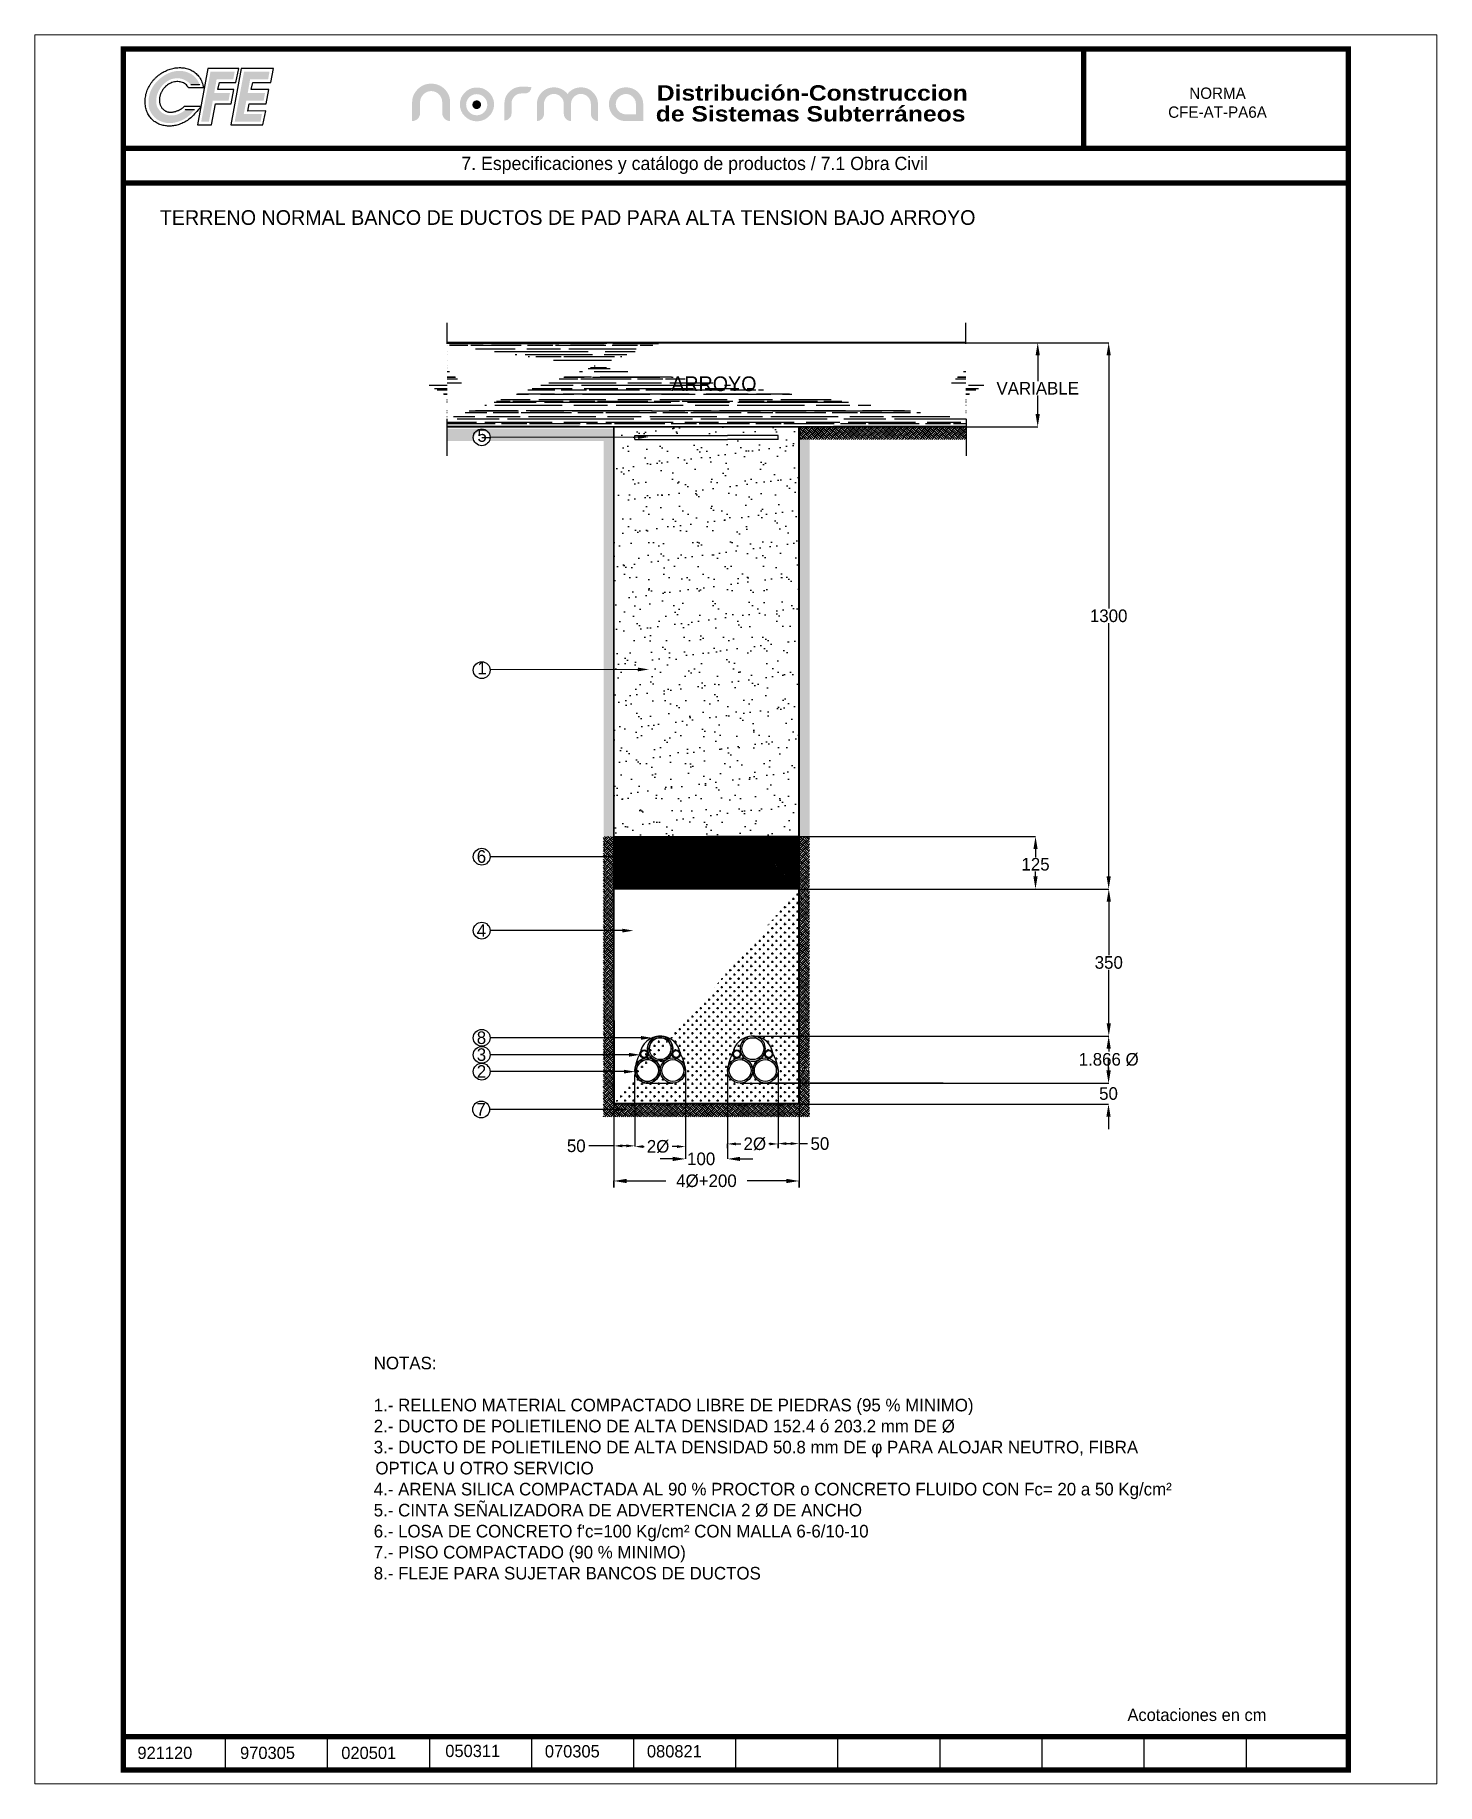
# Paper-space layout 'Layout1' of a CAD drawing. Header units: inches. Extents: x -0.1 to 8.1, y -0.1 to 10.2.
# The model-space entities are those that its viewports show. They can reach past a viewport. Long polylines and large blocks are cut down to what shows.
import ezdxf

# ---------------------------------------------------------------- set-up
doc = ezdxf.new("R2010")
doc.units = ezdxf.units.IN
doc.header["$MEASUREMENT"] = 0
doc.layers.get('0').update_dxf_attribs({"color": 3})
doc.layers.get('Defpoints').update_dxf_attribs({"color": 50})
for name, color, linetype in [('Arena', 33, 'Continuous'), ('Boleo', 157, 'Continuous'), ('Cepa', 6, 'Continuous'), ('Cinta', 52, 'Continuous'), ('Concreto', 251, 'Continuous'), ('Dimensiones', 7, 'Continuous'), ('Ductos', 30, 'Continuous'), ('Flejes', 4, 'Continuous'), ('LAYER_1', 160, 'Continuous'), ('Loza', 3, 'Continuous'), ('Marco', 7, 'Continuous'), ('Textos', 7, 'Continuous'), ('Tierra', 34, 'Continuous')]:
    doc.layers.add(name, color=color, linetype=linetype)
doc.styles.get("Standard").update_dxf_attribs({"font": ''})
doc.styles.get('Standard').set_extended_font_data('Zurich Ex BT')
doc.dimstyles.get("Standard").update_dxf_attribs({"dimtxt": 30, "dimasz": 30, "dimexe": 0.18, "dimexo": 0.0625, "dimgap": 2, "dimtad": 0, "dimtih": 1, "dimtoh": 1, "dimdec": 0, "dimzin": 0, "dimdsep": 46, "dimtxsty": 'Standard', "dimcen": 0.09, "dimadec": 0, "dimazin": 0, "dimtfac": 1, "dimtdec": 0, "dimtofl": 0, "dimtmove": 0, "dimatfit": 3, "dimfxl": 0, "dimtolj": 1, "dimtzin": 0, "dimarcsym": 0})
pattern_1 = [(45, (12.189, -7.282), (9e-16, 14.142136), [10, -10]), (45, (9.538, -4.63), (9e-16, 14.142136), [10, -10]), (45, (6.886, -1.978), (9e-16, 14.142136), [10, -10]), (135, (6.886, -0.211), (-14.142136, 2e-15), [10, -10]), (135, (9.538, 2.441), (-14.142136, 2e-15), [10, -10]), (135, (12.189, 5.093), (-14.142136, 2e-15), [10, -10])]

psp = doc.layouts.get("Layout1")

msp = doc.modelspace()

# ---------------------------------------------------------------- texts
at = {"char_height": 35}
for s, insert, width, attachment_point in [('{\\fZurich BlkEx BT|b0|i0|c0|p34;ARROYO}', (-13, 3415.8), 124.646, 3), ('LOSA', (-124.6, 2287.2), 97.921, 2)]:
    msp.add_mtext(s, dxfattribs=dict(at, insert=insert, width=width, attachment_point=attachment_point))
at = {"layer": 'Cinta', "color": 0, "insert": (-923.4, 1083.1), "char_height": 30, "width": 1838.509, "attachment_point": 1}
msp.add_mtext("NOTAS:\\P\\P1.- RELLENO MATERIAL COMPACTADO LIBRE DE PIEDRAS (95 % MINIMO)\\P2.- DUCTO DE POLIETILENO DE ALTA DENSIDAD 152.4 ó 203.2 mm DE Ø\\P\\pi-3.828,l3.828;3.- DUCTO DE POLIETILENO DE ALTA DENSIDAD 50.8 mm DE {\\fSymbol|b0|i0|c2|p18;f }PARA ALOJAR NEUTRO, FIBRA OPTICA U OTRO SERVICIO{\\fSymbol|b0|i0|c2|p18;\\P\\pi0,l0;}4.- ARENA SILICA COMPACTADA AL 90 % PROCTOR o CONCRETO FLUIDO CON Fc= 20 a 50 Kg/cm{\\fZurich BlkEx BT|b0|i0|c0|p32;²}\\P5.- CINTA SEÑALIZADORA DE ADVERTENCIA 2 Ø DE ANCHO\\P6.- LOSA DE CONCRETO f'c=100 Kg/cm{\\fZurich BlkEx BT|b0|i0|c0|p32;² }CON MALLA 6-6/10-10\\P7.- PISO COMPACTADO (90 % MINIMO)\\P8.- FLEJE PARA SUJETAR BANCOS DE DUCTOS", dxfattribs=at)
at = {"layer": 'Marco'}
for s, p in [('050311', (-753.2, 130.5)), ('070305', (-516.4, 129.6)), ('080821', (-273.6, 129.6))]:
    msp.add_text(s, height=29.25, dxfattribs=at).set_placement(p)
at = {"layer": 'Marco', "linetype": 'Continuous', "lineweight": 0, "ltscale": 0.3, "attachment_point": 5}
for s, insert, char_height, width in [('{\\fZurich BlkEx BT|b0|i0|c0|p34;NORMA\\PCFE-AT-PA6A}', (1083.6, 4067), 27, 584.356), ('{\\fZurich BlkEx BT|b0|i0|c0|p34;7. Especificaciones y catálogo de productos / 7.1 Obra Civil }', (-160.1, 3917.9), 31.5, 1829)]:
    msp.add_mtext(s, dxfattribs=dict(at, insert=insert, char_height=char_height, width=width))
at = {"layer": 'Textos', "linetype": 'Continuous', "lineweight": 0, "ltscale": 0.3, "insert": (-1432.2, 3793.6), "char_height": 35, "width": 2091.902, "attachment_point": 4}
msp.add_mtext('TERRENO NORMAL BANCO DE DUCTOS DE PAD PARA ALTA TENSION BAJO ARROYO', dxfattribs=at)
at = {"layer": 'Textos', "char_height": 30, "attachment_point": 5}
for s, insert in [('{\\fZurich BlkEx BT|b0|i0|c0|p34;5}', (-665.7, 3274.9)), ('{\\fZurich BlkEx BT|b0|i0|c0|p34;1}', (-665.7, 2721.8)), ('6', (-667.2, 2273.2)), ('4', (-667.2, 2097.3)), ('8', (-667.2, 1842)), ('3', (-667.2, 1801.8)), ('2', (-667.2, 1761.8)), ('7', (-668.3, 1671.8))]:
    msp.add_mtext(s, dxfattribs=dict(at, insert=insert))
at = {"layer": 'Textos', "insert": (869.4, 245.5), "char_height": 29.25, "width": 484, "attachment_point": 1}
msp.add_mtext('{\\fZurich BlkEx BT|b0|i0|c0|p34;Acotaciones en cm}', dxfattribs=at)

# ---------------------------------------------------------------- blocks, each defined once
blk = doc.blocks.new('FECHA')
for s, p in [('921120', (14.8, 11.5)), ('970305', (123.3, 11.5)), ('020501', (230.3, 11.5))]:
    blk.add_text(s, height=13).set_placement(p)
blk = doc.blocks.new('*D6')
at = {"layer": 'Defpoints', "color": 0}
for p in [(88.3, 2321.1), (88.3, 2196), (650.7, 2196)]:
    blk.add_point(p, dxfattribs=at)
at = {"layer": 'Dimensiones', "color": 0, "lineweight": -2}
for p, q in [((88.4, 2321.1), (650.9, 2321.1)), ((650.7, 2291.1), (650.7, 2272)), ((650.7, 2226), (650.7, 2237.5)), ((88.4, 2196), (650.9, 2196))]:
    blk.add_line(p, q, dxfattribs=at)
at = {"layer": 'Dimensiones', "color": 0}
for points in [[(645.7, 2291.1), (655.7, 2291.1), (650.7, 2321.1)], [(645.7, 2226), (655.7, 2226), (650.7, 2196)]]:
    blk.add_solid(points, dxfattribs=at)
at = {"layer": 'Dimensiones', "color": 0, "insert": (650.7, 2254.8), "char_height": 30, "attachment_point": 5}
blk.add_mtext('\\A1;125', dxfattribs=at)
blk = doc.blocks.new('*D7')
at = {"layer": 'Defpoints', "color": 0}
for p in [(271.8, 2196), (431.3, 1846.2), (825, 1846.2)]:
    blk.add_point(p, dxfattribs=at)
at = {"layer": 'Dimensiones', "color": 0, "lineweight": -2}
for p, q in [((271.9, 2196), (825.2, 2196)), ((825, 2166), (825, 2038.3)), ((825, 1876.2), (825, 2003.8)), ((431.4, 1846.2), (825.2, 1846.2))]:
    blk.add_line(p, q, dxfattribs=at)
at = {"layer": 'Dimensiones', "color": 0}
for points in [[(820, 2166), (830, 2166), (825, 2196)], [(820, 1876.2), (830, 1876.2), (825, 1846.2)]]:
    blk.add_solid(points, dxfattribs=at)
at = {"layer": 'Dimensiones', "color": 0, "insert": (825, 2021.1), "char_height": 30, "attachment_point": 5}
blk.add_mtext('\\A1;350', dxfattribs=at)
blk = doc.blocks.new('*D4')
at = {"layer": 'Defpoints', "color": 0}
for p in [(575.5, 3496), (272, 2196), (824.7, 2196)]:
    blk.add_point(p, dxfattribs=at)
at = {"layer": 'Dimensiones', "color": 0, "lineweight": -2}
for p, q in [((575.6, 3496), (824.8, 3496)), ((824.7, 3466), (824.7, 2863.3)), ((824.7, 2226), (824.7, 2828.7)), ((272.1, 2196), (824.8, 2196))]:
    blk.add_line(p, q, dxfattribs=at)
at = {"layer": 'Dimensiones', "color": 0}
for points in [[(819.7, 3466), (829.7, 3466), (824.7, 3496)], [(819.7, 2226), (829.7, 2226), (824.7, 2196)]]:
    blk.add_solid(points, dxfattribs=at)
at = {"layer": 'Dimensiones', "color": 0, "insert": (824.7, 2846), "char_height": 30, "attachment_point": 5}
blk.add_mtext('\\A1;1300', dxfattribs=at)
blk = doc.blocks.new('*D8')
at = {"layer": 'Defpoints', "color": 0}
for p in [(-352.1, 1685.2), (-302.3, 1685.2), (-302.3, 1584.8)]:
    blk.add_point(p, dxfattribs=at)
at = {"layer": 'Dimensiones', "color": 0, "lineweight": -2}
for p, q in [((-352.1, 1685.1), (-352.1, 1584.6)), ((-302.3, 1685.1), (-302.3, 1584.6)), ((-352.1, 1584.8), (-412.1, 1584.8)), ((-322.3, 1584.8), (-332.1, 1584.8))]:
    blk.add_line(p, q, dxfattribs=at)
at = {"layer": 'Dimensiones', "color": 0}
for points in [[(-332.1, 1588.2), (-332.1, 1581.5), (-352.1, 1584.8)], [(-322.3, 1588.2), (-322.3, 1581.5), (-302.3, 1584.8)]]:
    blk.add_solid(points, dxfattribs=at)
at = {"layer": 'Dimensiones', "color": 0, "insert": (-441.7, 1584.8), "char_height": 30, "attachment_point": 5}
blk.add_mtext('\\A1;50', dxfattribs=at)
blk = doc.blocks.new('*D9')
at = {"layer": 'Defpoints', "color": 0}
for p in [(38.2, 1764.2), (88.3, 1685.1), (88.3, 1590.2)]:
    blk.add_point(p, dxfattribs=at)
at = {"layer": 'Dimensiones', "color": 0, "lineweight": -2}
for p, q in [((38.2, 1764.1), (38.2, 1590)), ((88.3, 1685), (88.3, 1590)), ((58.2, 1590.2), (68.3, 1590.2)), ((88.3, 1590.2), (108.3, 1590.2))]:
    blk.add_line(p, q, dxfattribs=at)
at = {"layer": 'Dimensiones', "color": 0}
for points in [[(58.2, 1593.6), (58.2, 1586.9), (38.2, 1590.2)], [(68.3, 1593.6), (68.3, 1586.9), (88.3, 1590.2)]]:
    blk.add_solid(points, dxfattribs=at)
at = {"layer": 'Dimensiones', "color": 0, "insert": (137.8, 1590.2), "char_height": 30, "attachment_point": 5}
blk.add_mtext('\\A1;50', dxfattribs=at)
blk = doc.blocks.new('*D5')
at = {"layer": 'Defpoints', "color": 0}
for p in [(-182, 1764.2), (-81.9, 1764.2), (-81.9, 1553.8)]:
    blk.add_point(p, dxfattribs=at)
at = {"layer": 'Dimensiones', "color": 0, "lineweight": -2}
for p, q in [((-182, 1764.1), (-182, 1553.6)), ((-81.9, 1764.1), (-81.9, 1553.6)), ((-212, 1553.8), (-242, 1553.8)), ((-51.9, 1553.8), (-21.9, 1553.8))]:
    blk.add_line(p, q, dxfattribs=at)
at = {"layer": 'Dimensiones', "color": 0}
for points in [[(-212, 1558.8), (-212, 1548.8), (-182, 1553.8)], [(-51.9, 1558.8), (-51.9, 1548.8), (-81.9, 1553.8)]]:
    blk.add_solid(points, dxfattribs=at)
at = {"layer": 'Dimensiones', "color": 0, "insert": (-144.6, 1553.8), "char_height": 30, "attachment_point": 5}
blk.add_mtext('\\A1;100', dxfattribs=at)
blk = doc.blocks.new('*D10')
at = {"layer": 'Defpoints', "color": 0}
for p in [(484.8, 3496), (484.8, 3296), (655.9, 3296)]:
    blk.add_point(p, dxfattribs=at)
at = {"layer": 'Dimensiones', "color": 0, "lineweight": -2}
for p, q in [((484.8, 3496), (656.1, 3496)), ((655.9, 3466), (655.9, 3404.6)), ((655.9, 3326), (655.9, 3370.6)), ((484.8, 3296), (656.1, 3296))]:
    blk.add_line(p, q, dxfattribs=at)
at = {"layer": 'Dimensiones', "color": 0}
for points in [[(650.9, 3466), (660.9, 3466), (655.9, 3496)], [(650.9, 3326), (660.9, 3326), (655.9, 3296)]]:
    blk.add_solid(points, dxfattribs=at)
at = {"layer": 'Dimensiones', "color": 0, "insert": (655.9, 3387.6), "char_height": 30, "attachment_point": 5}
blk.add_mtext('\\A1;VARIABLE', dxfattribs=at)
blk = doc.blocks.new('*D11')
at = {"layer": 'Defpoints', "color": 0}
for p in [(-21.4, 1846.2), (-21.8, 1734.2), (824.7, 1734.2)]:
    blk.add_point(p, dxfattribs=at)
at = {"layer": 'Dimensiones', "color": 0, "lineweight": -2}
for p, q in [((-21.4, 1846.2), (824.9, 1846.2)), ((824.7, 1816.2), (824.7, 1809.2)), ((824.7, 1764.2), (824.7, 1771.2)), ((-21.7, 1734.2), (824.9, 1734.2))]:
    blk.add_line(p, q, dxfattribs=at)
at = {"layer": 'Dimensiones', "color": 0}
for points in [[(819.7, 1816.2), (829.7, 1816.2), (824.7, 1846.2)], [(819.7, 1764.2), (829.7, 1764.2), (824.7, 1734.2)]]:
    blk.add_solid(points, dxfattribs=at)
at = {"layer": 'Dimensiones', "color": 0, "insert": (824.7, 1790.2), "char_height": 30, "attachment_point": 5}
blk.add_mtext('\\A1;1.866 Ø', dxfattribs=at)
blk = doc.blocks.new('*D12')
at = {"layer": 'Defpoints', "color": 0}
for p in [(8.3, 1734.2), (824.3, 1734.2), (88.3, 1684.2)]:
    blk.add_point(p, dxfattribs=at)
at = {"layer": 'Dimensiones', "color": 0, "lineweight": -2}
for p, q in [((824.3, 1764.2), (824.3, 1794.2)), ((8.4, 1734.2), (824.5, 1734.2)), ((88.4, 1684.2), (824.5, 1684.2)), ((824.3, 1654.2), (824.3, 1624.2))]:
    blk.add_line(p, q, dxfattribs=at)
at = {"layer": 'Dimensiones', "color": 0}
for points in [[(819.3, 1764.2), (829.3, 1764.2), (824.3, 1734.2)], [(819.3, 1654.2), (829.3, 1654.2), (824.3, 1684.2)]]:
    blk.add_solid(points, dxfattribs=at)
at = {"layer": 'Dimensiones', "color": 0, "insert": (824.3, 1709.2), "char_height": 30, "attachment_point": 5}
blk.add_mtext('\\A1;50', dxfattribs=at)
blk = doc.blocks.new('*D13')
at = {"layer": 'Defpoints', "color": 0}
for p in [(-302.3, 1583.3), (-182, 1583.3), (-182, 1583.2)]:
    blk.add_point(p, dxfattribs=at)
at = {"layer": 'Dimensiones', "color": 0, "lineweight": -2}
for p, q in [((-302.3, 1583.2), (-302.3, 1583)), ((-282.3, 1583.2), (-280.3, 1583.2)), ((-202, 1583.2), (-213.8, 1583.2)), ((-182, 1583.2), (-182, 1583))]:
    blk.add_line(p, q, dxfattribs=at)
at = {"layer": 'Dimensiones', "color": 0}
for points in [[(-282.3, 1586.5), (-282.3, 1579.8), (-302.3, 1583.2)], [(-202, 1586.5), (-202, 1579.8), (-182, 1583.2)]]:
    blk.add_solid(points, dxfattribs=at)
at = {"layer": 'Dimensiones', "color": 0, "insert": (-247.1, 1583.2), "char_height": 30, "attachment_point": 5}
blk.add_mtext('\\A1;2Ø', dxfattribs=at)
blk = doc.blocks.new('*D14')
at = {"layer": 'Defpoints', "color": 0}
for p in [(38.2, 1589.4), (-81.9, 1579), (38.2, 1579)]:
    blk.add_point(p, dxfattribs=at)
at = {"layer": 'Dimensiones', "color": 0, "lineweight": -2}
for p, q in [((-81.9, 1579), (-81.9, 1589.6)), ((-61.9, 1589.4), (-50.3, 1589.4)), ((18.2, 1589.4), (16.2, 1589.4)), ((38.2, 1579), (38.2, 1589.6))]:
    blk.add_line(p, q, dxfattribs=at)
at = {"layer": 'Dimensiones', "color": 0}
for points in [[(-61.9, 1592.8), (-61.9, 1586.1), (-81.9, 1589.4)], [(18.2, 1592.8), (18.2, 1586.1), (38.2, 1589.4)]]:
    blk.add_solid(points, dxfattribs=at)
at = {"layer": 'Dimensiones', "color": 0, "insert": (-17, 1589.4), "char_height": 30, "attachment_point": 5}
blk.add_mtext('\\A1;2Ø', dxfattribs=at)
blk = doc.blocks.new('*D15')
at = {"layer": 'Defpoints', "color": 0}
for p in [(88.2, 1501.3), (-352.1, 1485.5), (88.2, 1485.5)]:
    blk.add_point(p, dxfattribs=at)
at = {"layer": 'Dimensiones', "color": 0, "lineweight": -2}
for p, q in [((-352.1, 1485.6), (-352.1, 1501.5)), ((-322.1, 1501.3), (-228.6, 1501.3)), ((58.2, 1501.3), (-35.4, 1501.3)), ((88.2, 1485.6), (88.2, 1501.5))]:
    blk.add_line(p, q, dxfattribs=at)
at = {"layer": 'Dimensiones', "color": 0}
for points in [[(-322.1, 1506.3), (-322.1, 1496.3), (-352.1, 1501.3)], [(58.2, 1506.3), (58.2, 1496.3), (88.2, 1501.3)]]:
    blk.add_solid(points, dxfattribs=at)
at = {"layer": 'Dimensiones', "color": 0, "insert": (-132, 1501.3), "char_height": 30, "attachment_point": 5}
blk.add_mtext('\\A1;4Ø+200', dxfattribs=at)
blk = doc.blocks.new('MARCO')
at = {"layer": 'Marco'}
for p, q in [((107.9, 0), (107.9, 35)), ((215.8, 0), (215.8, 35)), ((323.8, 0), (323.8, 35)), ((431.7, 0), (431.7, 35)), ((539.6, 0), (539.6, 35)), ((647.5, 0), (647.5, 35)), ((755.4, 0), (755.4, 35)), ((863.3, 0), (863.3, 35)), ((971.3, 0), (971.3, 35)), ((1079.2, 0), (1079.2, 35)), ((1187.1, 0), (1187.1, 35))]:
    blk.add_line(p, q, dxfattribs=at)
at = {"layer": 'Marco', "const_width": 5.6}
blk.add_lwpolyline([(0, 0), (0, 1820), (1295, 1820), (1295, 0)], close=True, dxfattribs=at)
for points in [[(1015, 1715), (1015, 1820)], [(0, 1715), (1295, 1715)], [(0, 1678.3), (1295, 1678.3)], [(1295, 35), (0, 35)]]:
    blk.add_lwpolyline(points, dxfattribs=at)
blk = doc.blocks.new('logo_norma')
at = {"linetype": 'Continuous', "lineweight": 0}
blk.add_hatch(color=2, dxfattribs=at).paths.add_polyline_path([(33.6, 163, 1), (38.8, 163, 1)])
at = {"layer": 'LAYER_1', "lineweight": 0}
h = blk.add_hatch(color=7, dxfattribs=at)
h.dxf.hatch_style = 2
edge = h.paths.add_edge_path()
edge.add_spline(control_points=[(15.7, 164.4), (15.7, 166.2), (15.1, 167.8), (13.8, 169.1), (12.5, 170.4), (11, 171.1), (9.1, 171.1), (7.3, 171.1), (5.7, 170.4), (4.5, 169.1), (3.2, 167.8), (2.5, 166.2), (2.5, 164.4), (2.5, 164.4), (2.5, 158), (2.5, 158), (2.5, 156.7), (2.1, 155.6), (1.2, 154.7), (0.2, 153.7), (-0.9, 153.3), (-2.2, 153.3), (-2.2, 153.3), (-2.2, 164.4), (-2.2, 164.4), (-2.2, 167.5), (-1, 170.1), (1.2, 172.3), (3.4, 174.5), (6, 175.5), (9.1, 175.5), (12.2, 175.5), (14.9, 174.5), (17.1, 172.3), (19.3, 170.1), (20.4, 167.5), (20.4, 164.4), (20.4, 164.4), (20.4, 153.3), (20.4, 153.3), (19.1, 153.3), (18, 153.7), (17.1, 154.7), (16.2, 155.6), (15.7, 156.7), (15.7, 158), (15.7, 158), (15.7, 164.4), (15.7, 164.4)], knot_values=[0, 0, 0, 0, 1, 1, 1, 2, 2, 2, 3, 3, 3, 4, 4, 4, 5, 5, 5, 6, 6, 6, 7, 7, 7, 8, 8, 8, 9, 9, 9, 10, 10, 10, 11, 11, 11, 12, 12, 12, 13, 13, 13, 14, 14, 14, 15, 15, 15, 16, 16, 16, 16], degree=3, periodic=0)
h = blk.add_hatch(color=1, dxfattribs=at)
h.dxf.hatch_style = 2
edge = h.paths.add_edge_path()
edge.add_arc((36.2, 163), 6.29, 0, 360)
h.paths.add_polyline_path([(36.3, 173.2), (36.6, 173.2), (36.8, 173.2), (37.1, 173.2), (37.4, 173.2), (37.6, 173.1), (37.9, 173.1), (38.1, 173.1), (38.3, 173), (38.6, 173), (38.8, 172.9), (39.1, 172.9), (39.3, 172.8), (39.5, 172.7), (39.8, 172.7), (40, 172.6), (40.2, 172.5), (40.4, 172.4), (40.6, 172.3), (40.9, 172.2), (41.1, 172.1), (41.3, 171.9), (41.5, 171.8), (41.7, 171.7), (41.9, 171.6), (42.1, 171.4), (42.3, 171.3), (42.5, 171.1), (42.7, 171), (42.9, 170.8), (43.1, 170.6), (43.3, 170.5), (43.5, 170.3), (43.7, 170.1), (43.9, 169.9), (44, 169.7), (44.2, 169.5), (44.4, 169.3), (44.5, 169.1), (44.7, 168.9), (44.8, 168.7), (44.9, 168.5), (45.1, 168.3), (45.2, 168.1), (45.3, 167.9), (45.4, 167.7), (45.5, 167.5), (45.6, 167.3), (45.7, 167), (45.8, 166.8), (45.9, 166.6), (46, 166.4), (46.1, 166.1), (46.1, 165.9), (46.2, 165.7), (46.3, 165.4), (46.3, 165.2), (46.3, 164.9), (46.4, 164.7), (46.4, 164.4), (46.4, 164.2), (46.5, 163.9), (46.5, 163.7), (46.5, 163.4), (46.5, 163.2), (46.5, 162.9), (46.5, 162.7), (46.5, 162.4), (46.4, 162.2), (46.4, 161.9), (46.4, 161.7), (46.3, 161.4), (46.3, 161.2), (46.3, 160.9), (46.2, 160.7), (46.1, 160.5), (46.1, 160.2), (46, 160), (45.9, 159.8), (45.8, 159.6), (45.7, 159.3), (45.6, 159.1), (45.5, 158.9), (45.4, 158.7), (45.3, 158.5), (45.2, 158.3), (45.1, 158.1), (44.9, 157.8), (44.8, 157.6), (44.7, 157.4), (44.5, 157.2), (44.4, 157.1), (44.2, 156.9), (44, 156.7), (43.9, 156.5), (43.7, 156.3), (43.5, 156.1), (43.3, 155.9), (43.1, 155.8), (42.9, 155.6), (42.7, 155.4), (42.5, 155.3), (42.3, 155.1), (42.1, 155), (41.9, 154.8), (41.7, 154.7), (41.5, 154.6), (41.3, 154.4), (41.1, 154.3), (40.9, 154.2), (40.6, 154.1), (40.4, 154), (40.2, 153.9), (40, 153.8), (39.8, 153.8), (39.5, 153.7), (39.3, 153.6), (39.1, 153.5), (38.8, 153.5), (38.6, 153.4), (38.3, 153.4), (38.1, 153.3), (37.9, 153.3), (37.6, 153.3), (37.4, 153.2), (37.1, 153.2), (36.8, 153.2), (36.6, 153.2), (36.3, 153.2), (36.1, 153.2), (35.8, 153.2), (35.6, 153.2), (35.3, 153.2), (35.1, 153.3), (34.8, 153.3), (34.6, 153.3), (34.3, 153.4), (34.1, 153.4), (33.8, 153.5), (33.6, 153.5), (33.4, 153.6), (33.1, 153.7), (32.9, 153.8), (32.7, 153.8), (32.5, 153.9), (32.2, 154), (32, 154.1), (31.8, 154.2), (31.6, 154.3), (31.4, 154.4), (31.2, 154.6), (31, 154.7), (30.8, 154.8), (30.5, 155), (30.3, 155.1), (30.1, 155.3), (30, 155.4), (29.8, 155.6), (29.6, 155.8), (29.4, 155.9), (29.2, 156.1), (29, 156.3), (28.8, 156.5), (28.7, 156.7), (28.5, 156.9), (28.3, 157.1), (28.2, 157.2), (28, 157.4), (27.9, 157.6), (27.7, 157.8), (27.6, 158.1), (27.5, 158.3), (27.4, 158.5), (27.3, 158.7), (27.1, 158.9), (27, 159.1), (26.9, 159.3), (26.9, 159.6), (26.8, 159.8), (26.7, 160), (26.6, 160.2), (26.6, 160.5), (26.5, 160.7), (26.4, 160.9), (26.4, 161.2), (26.3, 161.4), (26.3, 161.7), (26.3, 161.9), (26.2, 162.2), (26.2, 162.4), (26.2, 162.7), (26.2, 162.9), (26.2, 163.2), (26.2, 163.4), (26.2, 163.7), (26.2, 163.9), (26.2, 164.2), (26.3, 164.4), (26.3, 164.7), (26.3, 164.9), (26.4, 165.2), (26.4, 165.4), (26.5, 165.7), (26.6, 165.9), (26.6, 166.1), (26.7, 166.4), (26.8, 166.6), (26.9, 166.8), (26.9, 167), (27, 167.3), (27.1, 167.5), (27.3, 167.7), (27.4, 167.9), (27.5, 168.1), (27.6, 168.3), (27.7, 168.5), (27.9, 168.7), (28, 168.9), (28.2, 169.1), (28.3, 169.3), (28.5, 169.5), (28.7, 169.7), (28.8, 169.9), (29, 170.1), (29.2, 170.3), (29.4, 170.5), (29.6, 170.6), (29.8, 170.8), (30, 171), (30.1, 171.1), (30.3, 171.3), (30.5, 171.4), (30.8, 171.6), (31, 171.7), (31.2, 171.8), (31.4, 171.9), (31.6, 172.1), (31.8, 172.2), (32, 172.3), (32.2, 172.4), (32.5, 172.5), (32.7, 172.6), (32.9, 172.7), (33.1, 172.7), (33.4, 172.8), (33.6, 172.9), (33.8, 172.9), (34.1, 173), (34.3, 173), (34.6, 173.1), (34.8, 173.1), (35.1, 173.1), (35.3, 173.2), (35.6, 173.2), (35.8, 173.2), (36.1, 173.2)])
h = blk.add_hatch(color=7, dxfattribs=at)
h.dxf.hatch_style = 2
edge = h.paths.add_edge_path()
edge.add_spline(control_points=[(56.9, 157.8), (56.9, 156.7), (56.5, 155.7), (55.6, 154.9), (54.8, 154), (53.8, 153.6), (52.7, 153.6), (52.7, 153.6), (52.7, 163.7), (52.7, 163.7), (52.7, 166.4), (53.6, 168.8), (55.6, 170.7), (57.6, 172.7), (60, 173.7), (62.8, 173.7), (62.8, 173.7), (68.7, 173.6), (68.7, 173.6), (68.7, 172.5), (68.3, 171.6), (67.6, 170.8), (66.8, 170.1), (65.8, 169.7), (64.7, 169.7), (64.7, 169.7), (62.8, 169.7), (62.8, 169.7), (61.2, 169.7), (59.7, 169.1), (58.6, 167.9), (57.4, 166.7), (56.9, 165.3), (56.9, 163.7), (56.9, 163.7), (56.9, 157.8), (56.9, 157.8)], knot_values=[0, 0, 0, 0, 1, 1, 1, 2, 2, 2, 3, 3, 3, 4, 4, 4, 5, 5, 5, 6, 6, 6, 7, 7, 7, 8, 8, 8, 9, 9, 9, 10, 10, 10, 11, 11, 11, 12, 12, 12, 12], degree=3, periodic=0)
h = blk.add_hatch(color=7, dxfattribs=at)
h.dxf.hatch_style = 2
edge = h.paths.add_edge_path()
edge.add_spline(control_points=[(92.3, 163.3), (92.3, 163.3), (92.3, 153.3), (92.3, 153.3), (91.1, 153.3), (90.1, 153.7), (89.3, 154.6), (88.5, 155.4), (88, 156.4), (88, 157.5), (88, 157.5), (88, 163.3), (88, 163.3), (88, 165), (87.5, 166.4), (86.3, 167.6), (85.2, 168.8), (83.8, 169.4), (82.1, 169.4), (80.5, 169.4), (79.1, 168.8), (77.9, 167.6), (76.8, 166.4), (76.2, 165), (76.2, 163.3), (76.2, 163.3), (76.2, 157.5), (76.2, 157.5), (76.2, 156.4), (75.8, 155.4), (75, 154.6), (74.1, 153.7), (73.1, 153.3), (72, 153.3), (72, 153.3), (72, 163.3), (72, 163.3), (72, 166.1), (73, 168.4), (75, 170.4), (77, 172.4), (79.3, 173.3), (82.1, 173.3), (83.7, 173.3), (85.2, 173), (86.6, 172.3), (88, 171.6), (89.2, 170.7), (90.2, 169.4), (91.1, 170.6), (92.3, 171.6), (93.7, 172.3), (95.2, 173), (96.6, 173.3), (98.2, 173.3), (101, 173.3), (103.4, 172.4), (105.3, 170.4), (107.3, 168.4), (108.3, 166.1), (108.3, 163.3), (108.3, 163.3), (108.3, 153.3), (108.3, 153.3), (107.2, 153.3), (106.2, 153.7), (105.4, 154.6), (104.5, 155.4), (104.1, 156.4), (104.1, 157.5), (104.1, 157.5), (104.1, 163.3), (104.1, 163.3), (104.1, 165), (103.5, 166.4), (102.4, 167.6), (101.2, 168.8), (99.8, 169.4), (98.2, 169.4), (96.5, 169.4), (95.1, 168.8), (94, 167.6), (92.8, 166.4), (92.3, 165), (92.3, 163.3)], knot_values=[0, 0, 0, 0, 1, 1, 1, 2, 2, 2, 3, 3, 3, 4, 4, 4, 5, 5, 5, 6, 6, 6, 7, 7, 7, 8, 8, 8, 9, 9, 9, 10, 10, 10, 11, 11, 11, 12, 12, 12, 13, 13, 13, 14, 14, 14, 15, 15, 15, 16, 16, 16, 17, 17, 17, 18, 18, 18, 19, 19, 19, 20, 20, 20, 21, 21, 21, 22, 22, 22, 23, 23, 23, 24, 24, 24, 25, 25, 25, 26, 26, 26, 27, 27, 27, 28, 28, 28, 28], degree=3, periodic=0)
h = blk.add_hatch(color=7, dxfattribs=at)
h.dxf.hatch_style = 2
h.paths.add_polyline_path([(135.2, 163.3), (135.2, 153.3), (125, 153.3), (124.7, 153.3), (124.5, 153.3), (124.2, 153.3), (123.9, 153.3), (123.7, 153.4), (123.5, 153.4), (123.2, 153.4), (123, 153.5), (122.7, 153.5), (122.5, 153.6), (122.2, 153.6), (122, 153.7), (121.8, 153.8), (121.6, 153.8), (121.3, 153.9), (121.1, 154), (120.9, 154.1), (120.7, 154.2), (120.4, 154.3), (120.2, 154.4), (120, 154.5), (119.8, 154.7), (119.6, 154.8), (119.4, 154.9), (119.2, 155.1), (119, 155.2), (118.8, 155.4), (118.6, 155.5), (118.4, 155.7), (118.2, 155.8), (118, 156), (117.8, 156.2), (117.6, 156.4), (117.4, 156.6), (117.3, 156.8), (117.1, 157), (116.9, 157.1), (116.8, 157.3), (116.6, 157.5), (116.5, 157.7), (116.4, 157.9), (116.2, 158.1), (116.1, 158.4), (116, 158.6), (115.9, 158.8), (115.8, 159), (115.7, 159.2), (115.6, 159.4), (115.5, 159.6), (115.4, 159.9), (115.3, 160.1), (115.2, 160.3), (115.2, 160.6), (115.1, 160.8), (115, 161), (115, 161.3), (115, 161.5), (114.9, 161.8), (114.9, 162), (114.9, 162.3), (114.8, 162.5), (114.8, 162.8), (114.8, 163), (114.8, 163.3), (114.8, 163.5), (114.8, 163.8), (114.8, 164), (114.9, 164.3), (114.9, 164.5), (114.9, 164.8), (115, 165), (115, 165.3), (115, 165.5), (115.1, 165.7), (115.2, 166), (115.2, 166.2), (115.3, 166.4), (115.4, 166.7), (115.5, 166.9), (115.6, 167.1), (115.7, 167.3), (115.8, 167.6), (115.9, 167.8), (116, 168), (116.1, 168.2), (116.2, 168.4), (116.4, 168.6), (116.5, 168.8), (116.6, 169), (116.8, 169.2), (116.9, 169.4), (117.1, 169.6), (117.3, 169.8), (117.4, 170), (117.6, 170.2), (117.8, 170.4), (118, 170.5), (118.2, 170.7), (118.4, 170.9), (118.6, 171.1), (118.8, 171.2), (119, 171.4), (119.2, 171.5), (119.4, 171.7), (119.6, 171.8), (119.8, 171.9), (120, 172), (120.2, 172.2), (120.4, 172.3), (120.7, 172.4), (120.9, 172.5), (121.1, 172.6), (121.3, 172.7), (121.6, 172.7), (121.8, 172.8), (122, 172.9), (122.2, 173), (122.5, 173), (122.7, 173.1), (123, 173.1), (123.2, 173.2), (123.5, 173.2), (123.7, 173.2), (123.9, 173.3), (124.2, 173.3), (124.5, 173.3), (124.7, 173.3), (125, 173.3), (125.2, 173.3), (125.5, 173.3), (125.7, 173.3), (126, 173.3), (126.2, 173.2), (126.5, 173.2), (126.7, 173.2), (127, 173.1), (127.2, 173.1), (127.5, 173), (127.7, 173), (127.9, 172.9), (128.2, 172.8), (128.4, 172.7), (128.6, 172.7), (128.9, 172.6), (129.1, 172.5), (129.3, 172.4), (129.5, 172.3), (129.7, 172.2), (129.9, 172), (130.2, 171.9), (130.4, 171.8), (130.6, 171.7), (130.8, 171.5), (131, 171.4), (131.2, 171.2), (131.4, 171.1), (131.6, 170.9), (131.8, 170.7), (132, 170.5), (132.2, 170.4), (132.3, 170.2), (132.5, 170), (132.7, 169.8), (132.9, 169.6), (133, 169.4), (133.2, 169.2), (133.3, 169), (133.5, 168.8), (133.6, 168.6), (133.7, 168.4), (133.9, 168.2), (134, 168), (134.1, 167.8), (134.2, 167.6), (134.3, 167.3), (134.4, 167.1), (134.5, 166.9), (134.6, 166.7), (134.7, 166.4), (134.7, 166.2), (134.8, 166), (134.9, 165.7), (134.9, 165.5), (135, 165.3), (135, 165), (135.1, 164.8), (135.1, 164.5), (135.1, 164.3), (135.1, 164), (135.2, 163.8), (135.2, 163.5)])
edge = h.paths.add_edge_path()
edge.add_line((130.8, 157.4), (124.8, 157.4))
edge.add_arc((124.8, 163.3), 5.91, 0, 270, ccw=False)
edge.add_line((130.8, 163.3), (130.8, 157.4))
edge = h.paths.add_edge_path()
edge.add_arc((124.8, 163.3), 5.91, 227.4587, 270)
edge.add_line((124.8, 157.4), (130.8, 157.4))
edge.add_line((130.8, 157.4), (130.8, 163.3))
edge.add_arc((124.8, 163.3), 5.91, 360, 490.3588)
edge.add_line((121, 167.8), (121.1, 167.9))
edge.add_line((121.1, 167.9), (121.2, 168))
edge.add_line((121.2, 168), (121.3, 168))
edge.add_line((121.3, 168), (121.4, 168.1))
edge.add_line((121.4, 168.1), (121.5, 168.2))
edge.add_line((121.5, 168.2), (121.7, 168.3))
edge.add_line((121.7, 168.3), (121.8, 168.4))
edge.add_line((121.8, 168.4), (121.9, 168.5))
edge.add_line((121.9, 168.5), (122, 168.5))
edge.add_line((122, 168.5), (122.1, 168.6))
edge.add_line((122.1, 168.6), (122.3, 168.7))
edge.add_line((122.3, 168.7), (122.4, 168.8))
edge.add_line((122.4, 168.8), (122.5, 168.8))
edge.add_line((122.5, 168.8), (122.7, 168.9))
edge.add_line((122.7, 168.9), (122.8, 168.9))
edge.add_line((122.8, 168.9), (122.9, 169))
edge.add_line((122.9, 169), (123.1, 169))
edge.add_line((123.1, 169), (123.2, 169.1))
edge.add_line((123.2, 169.1), (123.3, 169.1))
edge.add_line((123.3, 169.1), (123.5, 169.1))
edge.add_line((123.5, 169.1), (123.6, 169.2))
edge.add_line((123.6, 169.2), (123.8, 169.2))
edge.add_line((123.8, 169.2), (123.9, 169.2))
edge.add_line((123.9, 169.2), (124.1, 169.3))
edge.add_line((124.1, 169.3), (124.2, 169.3))
edge.add_line((124.2, 169.3), (124.4, 169.3))
edge.add_line((124.4, 169.3), (124.5, 169.3))
edge.add_line((124.5, 169.3), (124.7, 169.3))
edge.add_line((124.7, 169.3), (124.8, 169.3))
edge.add_line((124.8, 169.3), (125, 169.3))
edge.add_line((125, 169.3), (125.1, 169.3))
edge.add_line((125.1, 169.3), (125.3, 169.3))
edge.add_line((125.3, 169.3), (125.4, 169.3))
edge.add_line((125.4, 169.3), (125.6, 169.3))
edge.add_line((125.6, 169.3), (125.7, 169.3))
edge.add_line((125.7, 169.3), (125.9, 169.3))
edge.add_line((125.9, 169.3), (126, 169.2))
edge.add_line((126, 169.2), (126.2, 169.2))
edge.add_line((126.2, 169.2), (126.3, 169.2))
edge.add_line((126.3, 169.2), (126.5, 169.1))
edge.add_line((126.5, 169.1), (126.6, 169.1))
edge.add_line((126.6, 169.1), (126.7, 169.1))
edge.add_line((126.7, 169.1), (126.9, 169))
edge.add_line((126.9, 169), (127, 169))
edge.add_line((127, 169), (127.1, 168.9))
edge.add_line((127.1, 168.9), (127.3, 168.9))
edge.add_line((127.3, 168.9), (127.4, 168.8))
edge.add_line((127.4, 168.8), (127.5, 168.8))
edge.add_line((127.5, 168.8), (127.7, 168.7))
edge.add_line((127.7, 168.7), (127.8, 168.6))
edge.add_line((127.8, 168.6), (127.9, 168.5))
edge.add_line((127.9, 168.5), (128, 168.5))
edge.add_line((128, 168.5), (128.2, 168.4))
edge.add_line((128.2, 168.4), (128.3, 168.3))
edge.add_line((128.3, 168.3), (128.4, 168.2))
edge.add_line((128.4, 168.2), (128.5, 168.1))
edge.add_line((128.5, 168.1), (128.6, 168))
edge.add_line((128.6, 168), (128.7, 168))
edge.add_line((128.7, 168), (128.9, 167.9))
edge.add_line((128.9, 167.9), (129, 167.7))
edge.add_line((129, 167.7), (129.1, 167.6))
edge.add_line((129.1, 167.6), (129.2, 167.5))
edge.add_line((129.2, 167.5), (129.3, 167.4))
edge.add_line((129.3, 167.4), (129.4, 167.3))
edge.add_line((129.4, 167.3), (129.5, 167.2))
edge.add_line((129.5, 167.2), (129.6, 167.1))
edge.add_line((129.6, 167.1), (129.7, 167))
edge.add_line((129.7, 167), (129.8, 166.8))
edge.add_line((129.8, 166.8), (129.9, 166.7))
edge.add_line((129.9, 166.7), (129.9, 166.6))
edge.add_line((129.9, 166.6), (130, 166.5))
edge.add_line((130, 166.5), (130.1, 166.3))
edge.add_line((130.1, 166.3), (130.2, 166.2))
edge.add_line((130.2, 166.2), (130.2, 166.1))
edge.add_line((130.2, 166.1), (130.3, 166))
edge.add_line((130.3, 166), (130.4, 165.8))
edge.add_line((130.4, 165.8), (130.4, 165.7))
edge.add_line((130.4, 165.7), (130.5, 165.6))
edge.add_line((130.5, 165.6), (130.5, 165.4))
edge.add_line((130.5, 165.4), (130.6, 165.3))
edge.add_line((130.6, 165.3), (130.6, 165.2))
edge.add_line((130.6, 165.2), (130.7, 165))
edge.add_line((130.7, 165), (130.7, 164.9))
edge.add_line((130.7, 164.9), (130.7, 164.8))
edge.add_line((130.7, 164.8), (130.8, 164.6))
edge.add_line((130.8, 164.6), (130.8, 164.5))
edge.add_line((130.8, 164.5), (130.8, 164.3))
edge.add_line((130.8, 164.3), (130.9, 164.2))
edge.add_line((130.9, 164.2), (130.9, 164))
edge.add_line((130.9, 164), (130.9, 163.9))
edge.add_line((130.9, 163.9), (130.9, 163.7))
edge.add_line((130.9, 163.7), (130.9, 163.6))
edge.add_line((130.9, 163.6), (130.9, 163.4))
edge.add_line((130.9, 163.4), (130.9, 163.3))
edge.add_line((130.9, 163.3), (130.9, 157.3))
edge.add_line((130.9, 157.3), (125, 157.3))
edge.add_line((125, 157.3), (124.8, 157.3))
edge.add_line((124.8, 157.3), (124.7, 157.3))
edge.add_line((124.7, 157.3), (124.5, 157.3))
edge.add_line((124.5, 157.3), (124.4, 157.3))
edge.add_line((124.4, 157.3), (124.2, 157.3))
edge.add_line((124.2, 157.3), (124.1, 157.3))
edge.add_line((124.1, 157.3), (123.9, 157.4))
edge.add_line((123.9, 157.4), (123.8, 157.4))
edge.add_line((123.8, 157.4), (123.6, 157.4))
edge.add_line((123.6, 157.4), (123.5, 157.4))
edge.add_line((123.5, 157.4), (123.3, 157.5))
edge.add_line((123.3, 157.5), (123.2, 157.5))
edge.add_line((123.2, 157.5), (123.1, 157.6))
edge.add_line((123.1, 157.6), (122.9, 157.6))
edge.add_line((122.9, 157.6), (122.8, 157.7))
edge.add_line((122.8, 157.7), (122.7, 157.7))
edge.add_line((122.7, 157.7), (122.5, 157.8))
edge.add_line((122.5, 157.8), (122.4, 157.8))
edge.add_line((122.4, 157.8), (122.3, 157.9))
edge.add_line((122.3, 157.9), (122.1, 158))
edge.add_line((122.1, 158), (122, 158))
edge.add_line((122, 158), (121.9, 158.1))
edge.add_line((121.9, 158.1), (121.8, 158.2))
edge.add_line((121.8, 158.2), (121.7, 158.3))
edge.add_line((121.7, 158.3), (121.5, 158.3))
edge.add_line((121.5, 158.3), (121.4, 158.4))
edge.add_line((121.4, 158.4), (121.3, 158.5))
edge.add_line((121.3, 158.5), (121.2, 158.6))
edge.add_line((121.2, 158.6), (121.1, 158.7))
edge.add_line((121.1, 158.7), (121, 158.8))
edge.add_line((121, 158.8), (120.9, 158.9))
edge.add_line((120.9, 158.9), (120.8, 158.9))
at = {"linetype": 'Continuous', "lineweight": 0, "char_height": 9.169, "width": 708.201, "attachment_point": 1}
for s, insert in [('{\\fArial Black|b0|i0|c0|p34;Distribución-Construccion}', (143.3, 174.6)), ('{\\fArial Black|b0|i0|c0|p34;de Sistemas Subterráneos}', (142.7, 162.2))]:
    blk.add_mtext(s, dxfattribs=dict(at, insert=insert))
blk = doc.blocks.new('Marco y Logo')
at = {"layer": 'Marco', "linetype": 'Continuous', "true_color": 0x00a160}
h = blk.add_hatch(color=124, dxfattribs=at)
edge = h.paths.add_edge_path()
edge.add_spline(control_points=[(-1338.3, 4111.4), (-1338.5, 4112), (-1338.9, 4113.2), (-1339.7, 4115), (-1340.5, 4116.7), (-1341.4, 4118.4), (-1342.3, 4120), (-1343.3, 4121.6), (-1344.4, 4123.1), (-1345.6, 4124.6), (-1346.8, 4126), (-1348, 4127.4), (-1349.3, 4128.7), (-1350.6, 4130), (-1352, 4131.2), (-1353.4, 4132.3), (-1354.8, 4133.4), (-1356.3, 4134.4), (-1357.9, 4135.3), (-1359.5, 4136.2), (-1361.2, 4137.1), (-1362.9, 4137.9), (-1364.8, 4138.7), (-1366.6, 4139.4), (-1368.6, 4140.1), (-1370.6, 4140.7), (-1372.6, 4141.2), (-1374.7, 4141.7), (-1376.8, 4142.1), (-1378.9, 4142.4), (-1381.1, 4142.6), (-1383.4, 4142.8), (-1385.4, 4142.8), (-1387.1, 4142.8), (-1388.6, 4142.7), (-1390.1, 4142.6), (-1391.6, 4142.5), (-1393.1, 4142.3), (-1394.5, 4142.1), (-1396, 4141.9), (-1397.5, 4141.6), (-1399, 4141.3), (-1400.4, 4141), (-1401.9, 4140.6), (-1403.3, 4140.2), (-1404.8, 4139.7), (-1406.2, 4139.2), (-1407.7, 4138.7), (-1409.1, 4138.2), (-1410.5, 4137.6), (-1412, 4137), (-1413.4, 4136.3), (-1414.8, 4135.6), (-1416.2, 4134.9), (-1417.6, 4134.1), (-1419, 4133.4), (-1420.4, 4132.6), (-1421.8, 4131.7), (-1423.1, 4130.9), (-1424.5, 4130), (-1425.8, 4129.1), (-1427.1, 4128.1), (-1428.3, 4127.2), (-1429.6, 4126.2), (-1430.8, 4125.2), (-1432.1, 4124.1), (-1433.4, 4122.9), (-1434.7, 4121.8), (-1436, 4120.6), (-1437.3, 4119.3), (-1438.5, 4118.1), (-1439.7, 4116.8), (-1440.9, 4115.5), (-1442, 4114.2), (-1443.1, 4112.9), (-1444.2, 4111.6), (-1445.2, 4110.3), (-1446.2, 4108.9), (-1447.2, 4107.6), (-1448.1, 4106.3), (-1448.9, 4104.9), (-1449.8, 4103.6), (-1450.5, 4102.2), (-1451.3, 4100.8), (-1452, 4099.3), (-1452.8, 4097.9), (-1453.4, 4096.4), (-1454.1, 4094.9), (-1454.7, 4093.4), (-1455.2, 4091.8), (-1455.8, 4090.3), (-1456.2, 4088.8), (-1456.7, 4087.3), (-1457.1, 4085.8), (-1457.4, 4084.2), (-1457.7, 4082.8), (-1458, 4081.3), (-1458.3, 4079.8), (-1458.5, 4078.3), (-1458.6, 4076.7), (-1458.8, 4075.2), (-1458.9, 4073.7), (-1459, 4072.2), (-1459, 4070.7), (-1459.1, 4069.2), (-1459.1, 4067.7), (-1459.1, 4066.3), (-1459, 4064.8), (-1458.9, 4063.4), (-1458.9, 4062), (-1458.8, 4060.6), (-1458.7, 4059.3), (-1458.5, 4058), (-1458.4, 4056.7), (-1458.2, 4055.5), (-1457.9, 4054.2), (-1457.6, 4053), (-1457.2, 4051.7), (-1456.7, 4050.5), (-1456.2, 4049.3), (-1455.7, 4048.1), (-1455.1, 4046.9), (-1454.5, 4045.7), (-1453.9, 4044.5), (-1453.2, 4043.4), (-1452.5, 4042.3), (-1451.8, 4041.2), (-1451.1, 4040.1), (-1450.3, 4039.1), (-1449.5, 4037.9), (-1448.6, 4036.8), (-1447.7, 4035.6), (-1446.7, 4034.5), (-1445.7, 4033.4), (-1444.6, 4032.3), (-1443.5, 4031.3), (-1442.4, 4030.3), (-1441.3, 4029.3), (-1440.1, 4028.4), (-1438.9, 4027.5), (-1437.7, 4026.7), (-1436.5, 4025.9), (-1435.2, 4025.2), (-1434, 4024.6), (-1432.8, 4024), (-1431.5, 4023.5), (-1430.3, 4023), (-1429, 4022.5), (-1427.7, 4022), (-1426.4, 4021.6), (-1425, 4021.1), (-1423.6, 4020.7), (-1422.2, 4020.3), (-1420.7, 4020), (-1419.2, 4019.6), (-1417.7, 4019.4), (-1416.2, 4019.1), (-1414.6, 4018.9), (-1412.9, 4018.8), (-1411.3, 4018.7), (-1409.4, 4018.7), (-1407.4, 4018.7), (-1405.2, 4018.8), (-1403, 4019), (-1400.8, 4019.2), (-1398.7, 4019.5), (-1396.5, 4019.9), (-1394.5, 4020.4), (-1392.4, 4020.9), (-1390.4, 4021.4), (-1388.4, 4022), (-1386.4, 4022.7), (-1384.5, 4023.4), (-1382.6, 4024.1), (-1380.7, 4024.9), (-1378.9, 4025.8), (-1377.1, 4026.7), (-1375.2, 4027.6), (-1373.3, 4028.7), (-1371.5, 4029.8), (-1369.6, 4031), (-1367.8, 4032.3), (-1366, 4033.7), (-1364.2, 4035.1), (-1362.4, 4036.6), (-1360.7, 4038.2), (-1359, 4039.9), (-1357.3, 4041.6), (-1355.7, 4043.4), (-1354.2, 4045.2), (-1352.7, 4047.1), (-1351.2, 4049), (-1350.3, 4050.4), (-1349.9, 4051)], knot_values=[0, 0, 0, 0, 0.046718, 0.09325, 0.139631, 0.185855, 0.231957, 0.277914, 0.323724, 0.369346, 0.414774, 0.459957, 0.504871, 0.549452, 0.593668, 0.637456, 0.680769, 0.723916, 0.768186, 0.81351, 0.859842, 0.9071, 0.955251, 1.004233, 1.054007, 1.104506, 1.155714, 1.207578, 1.260091, 1.313208, 1.366936, 1.421255, 1.476176, 1.512667, 1.549086, 1.585445, 1.621779, 1.658088, 1.694412, 1.730764, 1.767168, 1.803634, 1.840192, 1.876857, 1.913647, 1.950573, 1.987662, 2.02492, 2.062377, 2.100088, 2.138102, 2.176379, 2.214889, 2.253587, 2.292443, 2.331408, 2.370454, 2.40953, 2.4486, 2.487628, 2.526566, 2.565379, 2.604025, 2.642468, 2.680662, 2.722906, 2.765364, 2.807975, 2.850674, 2.893392, 2.936062, 2.97862, 3.021002, 3.06314, 3.104965, 3.146421, 3.18744, 3.227961, 3.267919, 3.307261, 3.345921, 3.384443, 3.423345, 3.46256, 3.502006, 3.541619, 3.581316, 3.621025, 3.660668, 3.700175, 3.739471, 3.778481, 3.817126, 3.855345, 3.893062, 3.93021, 3.966721, 4.003858, 4.040995, 4.078099, 4.11513, 4.152053, 4.188808, 4.225357, 4.261639, 4.29762, 4.333225, 4.368413, 4.403126, 4.437299, 4.470891, 4.50382, 4.536043, 4.566361, 4.597051, 4.62811, 4.65952, 4.691245, 4.72325, 4.75547, 4.787848, 4.820301, 4.852762, 4.88514, 4.917342, 4.949279, 4.980845, 5.011951, 5.042481, 5.077288, 5.11271, 5.14865, 5.184998, 5.221643, 5.258481, 5.295399, 5.332293, 5.369046, 5.405568, 5.441742, 5.477483, 5.512691, 5.547282, 5.581179, 5.614314, 5.646313, 5.678938, 5.712165, 5.745978, 5.78036, 5.815289, 5.850769, 5.886786, 5.923356, 5.960475, 5.998168, 6.036447, 6.075354, 6.114916, 6.155183, 6.196198, 6.251079, 6.305303, 6.358928, 6.412009, 6.464596, 6.516729, 6.568448, 6.619782, 6.670778, 6.721453, 6.771838, 6.821944, 6.871803, 6.921404, 6.970775, 7.019916, 7.070952, 7.123024, 7.176086, 7.230046, 7.284852, 7.340404, 7.396638, 7.45345, 7.510785, 7.568534, 7.626626, 7.684973, 7.743504, 7.802125, 7.860779, 7.919377, 7.919377, 7.919377, 7.919377], degree=3, periodic=0)
edge.add_line((-1349.9, 4051), (-1371, 4051))
edge.add_line((-1371, 4051), (-1371.9, 4050.1))
edge.add_spline(control_points=[(-1371.9, 4050.1), (-1372.2, 4049.8), (-1372.8, 4049.2), (-1373.8, 4048.3), (-1374.7, 4047.5), (-1375.7, 4046.8), (-1376.7, 4046), (-1377.8, 4045.3), (-1378.8, 4044.7), (-1379.9, 4044.1), (-1380.9, 4043.5), (-1382, 4042.9), (-1383.1, 4042.4), (-1384.2, 4041.8), (-1385.2, 4041.3), (-1386.3, 4040.8), (-1387.7, 4040.2), (-1389.5, 4039.4), (-1391.7, 4038.7), (-1393.9, 4038), (-1396.1, 4037.5), (-1398.3, 4037.1), (-1400.5, 4036.9), (-1402.7, 4036.7), (-1404.9, 4036.7), (-1407.1, 4036.8), (-1409.3, 4037), (-1411.5, 4037.3), (-1413.7, 4037.7), (-1415.9, 4038.2), (-1418, 4038.8), (-1420.1, 4039.5), (-1422.1, 4040.3), (-1423.8, 4041.1), (-1425.4, 4042), (-1426.9, 4043), (-1428.4, 4044.2), (-1429.9, 4045.5), (-1431.3, 4046.9), (-1432.6, 4048.4), (-1433.9, 4050), (-1435.1, 4051.6), (-1436.2, 4053.3), (-1437.2, 4055.1), (-1438.1, 4056.8), (-1438.8, 4058.5), (-1439.4, 4060.3), (-1439.9, 4062), (-1440.2, 4063.4), (-1440.3, 4064.6), (-1440.4, 4065.6), (-1440.5, 4066.6), (-1440.5, 4067.6), (-1440.6, 4068.7), (-1440.6, 4069.8), (-1440.6, 4070.9), (-1440.6, 4072.1), (-1440.6, 4073.2), (-1440.6, 4074.4), (-1440.5, 4075.5), (-1440.4, 4076.7), (-1440.3, 4077.9), (-1440.2, 4079), (-1440, 4080.1), (-1439.9, 4081.2), (-1439.7, 4082.3), (-1439.4, 4083.3), (-1439.1, 4084.4), (-1438.8, 4085.4), (-1438.5, 4086.5), (-1438.1, 4087.6), (-1437.7, 4088.7), (-1437.2, 4089.8), (-1436.7, 4090.9), (-1436.3, 4092), (-1435.7, 4093.1), (-1435.2, 4094.2), (-1434.7, 4095.2), (-1434.2, 4096.3), (-1433.6, 4097.3), (-1433.1, 4098.3), (-1432.5, 4099.3), (-1432, 4100.3), (-1431.3, 4101.2), (-1430.7, 4102.2), (-1430, 4103.2), (-1429.3, 4104.2), (-1428.6, 4105.1), (-1427.8, 4106.1), (-1427, 4107.1), (-1426.2, 4108), (-1425.4, 4108.9), (-1424.6, 4109.8), (-1423.8, 4110.7), (-1422.9, 4111.5), (-1422.1, 4112.3), (-1421.2, 4113.1), (-1420.3, 4113.8), (-1419.4, 4114.5), (-1418.5, 4115.2), (-1417.6, 4115.9), (-1416.6, 4116.6), (-1415.7, 4117.3), (-1414.7, 4117.9), (-1413.7, 4118.6), (-1412.7, 4119.2), (-1411.7, 4119.8), (-1410.7, 4120.4), (-1409.7, 4120.9), (-1408.7, 4121.4), (-1407.7, 4121.9), (-1406.7, 4122.3), (-1405.7, 4122.7), (-1404.7, 4123.1), (-1403.7, 4123.4), (-1402.7, 4123.6), (-1401.8, 4123.9), (-1400.8, 4124.1), (-1399.8, 4124.3), (-1398.8, 4124.5), (-1397.8, 4124.6), (-1396.9, 4124.7), (-1395.9, 4124.8), (-1394.9, 4124.9), (-1393.9, 4124.9), (-1392.8, 4125), (-1391.8, 4125), (-1390.8, 4125), (-1389.6, 4125), (-1388.4, 4125), (-1387.1, 4124.9), (-1385.9, 4124.8), (-1384.6, 4124.7), (-1383.4, 4124.5), (-1382.1, 4124.3), (-1380.9, 4124), (-1379.8, 4123.7), (-1378.6, 4123.4), (-1377.5, 4123), (-1376.4, 4122.7), (-1375.4, 4122.2), (-1374.4, 4121.8), (-1373.4, 4121.4), (-1372.5, 4120.9), (-1371.6, 4120.4), (-1370.7, 4119.9), (-1369.9, 4119.5), (-1369, 4119), (-1368.2, 4118.4), (-1367.3, 4117.9), (-1366.4, 4117.3), (-1365.6, 4116.6), (-1364.7, 4116), (-1363.8, 4115.3), (-1363, 4114.6), (-1362.2, 4113.8), (-1361.4, 4113), (-1360.7, 4112.2), (-1360, 4111.3), (-1359.3, 4110.5), (-1359, 4109.8), (-1358.8, 4109.5)], knot_values=[0, 0, 0, 0, 0.031151, 0.06204, 0.092722, 0.123207, 0.153543, 0.183726, 0.213782, 0.243683, 0.273451, 0.303063, 0.332511, 0.361756, 0.390795, 0.419587, 0.448107, 0.504739, 0.560633, 0.615902, 0.67068, 0.725061, 0.779172, 0.83309, 0.886919, 0.940716, 0.99457, 1.048538, 1.10267, 1.157016, 1.211609, 1.266486, 1.321672, 1.363664, 1.407314, 1.452513, 1.499086, 1.546804, 1.595408, 1.644609, 1.694102, 1.743578, 1.792709, 1.841189, 1.888715, 1.935004, 1.979781, 2.022838, 2.063998, 2.086637, 2.110353, 2.135027, 2.160557, 2.186828, 2.213735, 2.241164, 2.269018, 2.297167, 2.325525, 2.353979, 2.382431, 2.410773, 2.438916, 2.466765, 2.494229, 2.519316, 2.545163, 2.571703, 2.598881, 2.626611, 2.654821, 2.683426, 2.712335, 2.741458, 2.770703, 2.79997, 2.829168, 2.858188, 2.886937, 2.915305, 2.943196, 2.969815, 2.997225, 3.025322, 3.054008, 3.083175, 3.112727, 3.142553, 3.172557, 3.202638, 3.232695, 3.262631, 3.292357, 3.321773, 3.350791, 3.379328, 3.407296, 3.434657, 3.462399, 3.490449, 3.518739, 3.547194, 3.575744, 3.604323, 3.632861, 3.661298, 3.689567, 3.717608, 3.74537, 3.772806, 3.799857, 3.826494, 3.852674, 3.878385, 3.903661, 3.928583, 3.953214, 3.977632, 4.001892, 4.026065, 4.050202, 4.074381, 4.098636, 4.123036, 4.147618, 4.17244, 4.197539, 4.222967, 4.248754, 4.280326, 4.311672, 4.342769, 4.37359, 4.40412, 4.434304, 4.464127, 4.493541, 4.522521, 4.551015, 4.578993, 4.606399, 4.633209, 4.659369, 4.684847, 4.709591, 4.73223, 4.755714, 4.779946, 4.804816, 4.830238, 4.856102, 4.882327, 4.908816, 4.935508, 4.962312, 4.989179, 5.016042, 5.042879, 5.069647, 5.096344, 5.122959, 5.122959, 5.122959, 5.122959], degree=3, periodic=0)
edge.add_line((-1358.8, 4109.5), (-1337.8, 4109.5))
edge.add_line((-1337.8, 4109.5), (-1338.3, 4111.4))
h.paths.add_polyline_path([(-1254.1, 4141.1), (-1311.7, 4141.1), (-1333.9, 4021.8), (-1315.4, 4021.8), (-1306.2, 4072), (-1268.7, 4072), (-1265.5, 4089.9), (-1303, 4089.9), (-1297.1, 4122.6), (-1257.5, 4122.6)])
h.paths.add_polyline_path([(-1171.3, 4141.1), (-1231.9, 4141.1), (-1254.2, 4021.8), (-1192.6, 4021.8), (-1189.4, 4039.9), (-1232.6, 4039.8), (-1226.4, 4072), (-1185.3, 4072), (-1182.1, 4089.9), (-1223.2, 4089.9), (-1217.4, 4122.6), (-1174.7, 4122.6)])
at = {"color": 114}
for p, q in [((-1244.6, 4148.7), (-1317.9, 4148.7)), ((-1161.6, 4148.7), (-1238.6, 4148.7))]:
    blk.add_line(p, q, dxfattribs=at)
at = {"color": 124, "true_color": 0x00a160}
for p, q in [((-1251.2, 4115.1), (-1244.6, 4148.7)), ((-1168.2, 4115.1), (-1161.6, 4148.7)), ((-1337.8, 4109.5), (-1358.8, 4109.5)), ((-1338.3, 4111.4), (-1337.8, 4109.5)), ((-1293.9, 4098.2), (-1290.3, 4115.1)), ((-1256, 4098.2), (-1293.9, 4098.2)), ((-1290.3, 4115.1), (-1251.2, 4115.1)), ((-1262.4, 4064.7), (-1256, 4098.2)), ((-1214.6, 4098.2), (-1211, 4115.1)), ((-1173, 4098.2), (-1214.6, 4098.2)), ((-1211, 4115.1), (-1168.2, 4115.1)), ((-1179.4, 4064.7), (-1173, 4098.2)), ((-1300.1, 4064.7), (-1262.4, 4064.7)), ((-1220.1, 4064.7), (-1179.4, 4064.7))]:
    blk.add_line(p, q, dxfattribs=at)
at = {"layer": 'Marco', "color": 124, "true_color": 0x00a160}
for p, q in [((-1317.9, 4148.7), (-1343, 4014.2)), ((-1238.6, 4148.7), (-1263.7, 4014.2)), ((-1371.9, 4050.1), (-1371, 4051)), ((-1371, 4051), (-1349.9, 4051)), ((-1309.4, 4014.2), (-1300.1, 4064.7)), ((-1223, 4047.3), (-1220.1, 4064.7)), ((-1180.1, 4047.5), (-1223, 4047.3)), ((-1186.9, 4014.2), (-1180.1, 4047.5))]:
    blk.add_line(p, q, dxfattribs=at)
at = {"layer": 'Marco', "color": 114}
for p, q in [((-1343, 4014.2), (-1309.4, 4014.2)), ((-1263.7, 4014.2), (-1186.9, 4014.2))]:
    blk.add_line(p, q, dxfattribs=at)
at = {"layer": 'Marco', "color": 124, "true_color": 0x00a160}
blk.add_spline([(-1328.3, 4102.4), (-1329.9, 4109.6), (-1332.1, 4116.2), (-1334.8, 4122.2), (-1338.1, 4127.6), (-1341.8, 4132.4), (-1346, 4136.6), (-1350.5, 4140.2), (-1355.4, 4143.3), (-1360.6, 4145.8), (-1366, 4147.8), (-1371.7, 4149.2), (-1377.5, 4150.1), (-1383.4, 4150.5), (-1389.4, 4150.4), (-1395.4, 4149.7), (-1401.4, 4148.6), (-1407.4, 4147), (-1413.2, 4145), (-1418.9, 4142.5), (-1424.5, 4139.6), (-1429.9, 4136.3), (-1435, 4132.6), (-1439.9, 4128.5), (-1444.5, 4124.1), (-1448.8, 4119.2), (-1452.7, 4114.1), (-1456.3, 4108.6), (-1459.4, 4102.9), (-1462.1, 4096.8), (-1464.3, 4090.4), (-1465.9, 4083.8), (-1467, 4076.9), (-1466.9, 4063.4), (-1464.7, 4051.3), (-1460.6, 4040.7), (-1454.7, 4031.7), (-1447.4, 4024.3), (-1438.9, 4018.5), (-1429.4, 4014.4), (-1419.1, 4012), (-1408.3, 4011.4), (-1397.2, 4012.5), (-1385.9, 4015.4), (-1374.8, 4020.2), (-1364, 4026.9), (-1353.9, 4035.5), (-1344.5, 4046.1), (-1336.2, 4058.6), (-1338.5, 4058.7), (-1340.8, 4058.7), (-1343.2, 4058.7), (-1345.5, 4058.7), (-1347.9, 4058.7), (-1350.2, 4058.8), (-1352.6, 4058.8), (-1354.9, 4058.8), (-1357.3, 4058.8), (-1359.7, 4058.8), (-1362, 4058.8), (-1364.4, 4058.8), (-1366.8, 4058.8), (-1369.1, 4058.8), (-1371.5, 4058.8), (-1373.9, 4058.8), (-1375, 4057.5), (-1376.3, 4056.1), (-1377.9, 4054.8), (-1379.6, 4053.5), (-1381.5, 4052.2), (-1383.6, 4051), (-1385.8, 4049.8), (-1388.2, 4048.8), (-1390.6, 4047.8), (-1393.1, 4046.9), (-1395.6, 4046.1), (-1398.2, 4045.5), (-1400.9, 4045), (-1403.5, 4044.7), (-1406.1, 4044.5), (-1408.7, 4044.6), (-1411.3, 4044.8), (-1413.7, 4045.4), (-1416.1, 4046.1), (-1418.4, 4047.1), (-1420.6, 4048.4), (-1422.6, 4049.8), (-1424.5, 4051.5), (-1426.3, 4053.4), (-1427.9, 4055.5), (-1429.3, 4057.8), (-1430.5, 4060.3), (-1431.6, 4063), (-1432.4, 4065.8), (-1433, 4068.8), (-1433.3, 4072), (-1433.4, 4075.3), (-1432.1, 4082.7), (-1429.9, 4089.4), (-1426.8, 4095.5), (-1423.1, 4100.9), (-1418.8, 4105.5), (-1414, 4109.5), (-1408.8, 4112.6), (-1403.3, 4115), (-1397.7, 4116.6), (-1392.1, 4117.3), (-1386.5, 4117.1), (-1381.1, 4116.1), (-1376, 4114.1), (-1371.2, 4111.2), (-1367, 4107.3), (-1363.4, 4102.4), (-1361.1, 4102.4), (-1358.9, 4102.4), (-1356.7, 4102.4), (-1354.5, 4102.4), (-1352.4, 4102.4), (-1350.2, 4102.4), (-1348, 4102.4), (-1345.8, 4102.4), (-1343.7, 4102.4), (-1341.5, 4102.4), (-1339.3, 4102.4), (-1337.2, 4102.4), (-1335, 4102.4), (-1332.8, 4102.4), (-1328.3, 4102.4)], degree=3, dxfattribs=at)
at = {"xscale": 2.25, "yscale": 2.25, "zscale": 2.25}
blk.add_blockref('MARCO', (-1518.8, 100), dxfattribs=at)
at = {"layer": 'Textos', "linetype": 'Continuous', "lineweight": 0, "xscale": 4, "yscale": 4, "zscale": 4}
blk.add_blockref('logo_norma', (-823.3, 3410.3), dxfattribs=at)

# ---------------------------------------------------------------- dimensions: what is measured, and where the dimension line sits
at = {"layer": 'Dimensiones'}
for base, p1, p2, picture, middle in [((824.7, 2196), (575.5, 3496), (272, 2196), '*D4', (824.7, 2846)), ((650.7, 2196), (88.3, 2321.1), (88.3, 2196), '*D6', (650.7, 2254.8)), ((825, 1846.2), (271.8, 2196), (431.3, 1846.2), '*D7', (825, 2021.1)), ((824.3, 1734.2), (88.3, 1684.2), (8.3, 1734.2), '*D12', (824.3, 1709.2))]:
    dim = msp.add_linear_dim(base=base, p1=p1, p2=p2, angle=90, dimstyle='Standard', override={"dimtxt": 30}, dxfattribs=at)
    dim.commit()
    dim.dimension.update_dxf_attribs({"geometry": picture, "text_midpoint": middle, "dimtype": 160})
dim = msp.add_linear_dim(base=(655.9, 3296), p1=(484.8, 3496), p2=(484.8, 3296), angle=90, text='VARIABLE', dimstyle='Standard', override={"dimtxt": 30}, dxfattribs=at)
dim.commit()
dim.dimension.update_dxf_attribs({"geometry": '*D10', "text_midpoint": (655.9, 3387.6), "dimtype": 160})
dim = msp.add_linear_dim(base=(824.7, 1734.2), p1=(-21.4, 1846.2), p2=(-21.8, 1734.2), angle=90, text='1.866 Ø', dimstyle='Standard', override={"dimtxt": 30}, dxfattribs=at)
dim.commit()
dim.dimension.update_dxf_attribs({"geometry": '*D11', "text_midpoint": (824.7, 1790.2)})
for base, p1, p2, override, picture, middle in [((-81.9, 1553.8), (-182, 1764.2), (-81.9, 1764.2), {"dimtxt": 30}, '*D5', (-144.6, 1553.8)), ((-302.3, 1584.8), (-352.1, 1685.2), (-302.3, 1685.2), {"dimtxt": 30, "dimasz": 20}, '*D8', (-441.7, 1584.8))]:
    dim = msp.add_linear_dim(base=base, p1=p1, p2=p2, dimstyle='Standard', override=override, dxfattribs=at)
    dim.commit()
    dim.dimension.update_dxf_attribs({"geometry": picture, "text_midpoint": middle, "dimtype": 160})
dim = msp.add_linear_dim(base=(88.3, 1590.2), p1=(38.2, 1764.2), p2=(88.3, 1685.1), dimstyle='Standard', override={"dimtxt": 30, "dimasz": 20}, dxfattribs=at)
dim.commit()
dim.dimension.update_dxf_attribs({"geometry": '*D9', "text_midpoint": (137.8, 1590.2)})
for base, p1, p2, picture, middle in [((-182, 1583.2), (-302.3, 1583.3), (-182, 1583.3), '*D13', (-247.1, 1583.2)), ((38.2, 1589.4), (-81.9, 1579), (38.2, 1579), '*D14', (-17, 1589.4))]:
    dim = msp.add_linear_dim(base=base, p1=p1, p2=p2, text='2Ø', dimstyle='Standard', override={"dimasz": 20}, dxfattribs=at)
    dim.commit()
    dim.dimension.update_dxf_attribs({"geometry": picture, "text_midpoint": middle, "dimtype": 160})
dim = msp.add_linear_dim(base=(88.2, 1501.3), p1=(-352.1, 1485.5), p2=(88.2, 1485.5), text='4Ø+200', dimstyle='Standard', dxfattribs=at)
dim.commit()
dim.dimension.update_dxf_attribs({"geometry": '*D15', "text_midpoint": (-132, 1501.3)})

# ---------------------------------------------------------------- hatches: boundary and pattern name
at = {"layer": 'Boleo'}
h = msp.add_hatch(dxfattribs=at)
h.set_pattern_fill('AR-SAND', color=256, scale=30, style=0)
h.set_pattern_definition([(37.5, (-2781.123, 234.64), (-1.8898, 57.8047), [0, -45.6, 0, -51, 0, -48.75]), (7.5, (-2781.12, 234.64), (53.0933, 84.6644), [0, -24.6, 0, -41.1, 0, -15.75]), (327.5, (-2818.023, 234.64), (93.42426, 0.1698), [0, -15, 0, -54, 0, -70.5]), (317.5, (-2818.02, 234.64), (90.1838, 26.3303), [0, -7.5, 0, -35.4, 0, -40.5])])
h.paths.add_polyline_path([(-352.3, 2321.1), (-131.9, 2321), (-131.9, 2321), (88.3, 2321.1), (88.3, 3295.9), (-132, 3295.9), (-352.3, 3295.9), (-352.3, 3271.5), (-302.1, 3271.6), (-302.1, 3275.4), (-81.8, 3275.4), (38.2, 3275.4), (38.2, 3265.4), (-81.8, 3265.4), (-302.1, 3265.4), (-302.1, 3271.6), (-352.3, 3271.5)])
at = {"layer": 'Concreto'}
h = msp.add_hatch(dxfattribs=at)
h.set_pattern_fill('AR-RROOF', color=256, scale=20, style=0)
h.set_pattern_definition([(0, (-2781.123, 234.642), (44, 20), [300, -40, 100, -20]), (0, (-2754.523, 244.642), (-20, 26.6), [60, -6.6, 120, -15]), (0, (-2771.123, 251.642), (104, 13.4), [160, -28, 80, -20])])
edge = h.paths.add_edge_path()
edge.add_line((-748.6, 3496), (484.8, 3496))
edge.add_line((484.8, 3496), (-21.8, 3496))
edge.add_line((-748.7, 3496), (-242.1, 3496))
edge.add_line((-749.3, 3314.8), (-749.3, 3369.6))
edge.add_line((-749.3, 3369.6), (-792.9, 3395.6))
edge.add_line((-792.9, 3395.6), (-708.9, 3395.6))
edge.add_line((-708.9, 3395.6), (-748.6, 3432.6))
edge.add_line((-748.6, 3432.6), (-748.6, 3490.7))
edge.add_line((485.5, 3314.8), (485.5, 3369.6))
edge.add_line((485.5, 3369.6), (529.1, 3395.6))
edge.add_line((529.1, 3395.6), (445.1, 3395.6))
edge.add_line((445.1, 3395.6), (484.8, 3432.6))
edge.add_line((484.8, 3432.6), (484.8, 3490.7))
edge.add_line((484.8, 3296), (-132, 3295.9))
edge.add_line((484.8, 3296), (-352.3, 3296))
edge.add_line((-352.3, 3296), (-748.7, 3296))
h.paths.add_polyline_path([(-273.5, 3424.5), (-4.3, 3424.5), (-4.3, 3370.8), (-273.5, 3370.8)], flags=24)
at = {"layer": 'Loza'}
h = msp.add_hatch(dxfattribs=at)
h.set_pattern_fill('ANSI31', color=256, scale=20, style=0)
h.paths.add_polyline_path([(88.3, 2196.2), (88.3, 2321.1), (-131.9, 2321), (-131.9, 2321), (-352.3, 2321.1), (-352.3, 2196.2)])
h.paths.add_polyline_path([(-207.6, 2296), (-41.7, 2296), (-41.7, 2242.3), (-207.6, 2242.3)], flags=24)
at = {"layer": 'Tierra'}
h = msp.add_hatch(dxfattribs=at)
h.set_pattern_fill('EARTH', color=256, scale=40, angle=45, style=0)
h.set_pattern_definition([(45, (-2599.665, 1052.141), (9e-16, 14.142136), [10, -10]), (45, (-2602.317, 1054.792), (9e-16, 14.142136), [10, -10]), (45, (-2604.969, 1057.444), (9e-16, 14.142136), [10, -10]), (135, (-2604.969, 1059.212), (-14.142136, 2e-15), [10, -10]), (135, (-2602.317, 1061.863), (-14.142136, 2e-15), [10, -10]), (135, (-2599.665, 1064.515), (-14.142136, 2e-15), [10, -10])])
h.paths.add_polyline_path([(-351.5, 3216.8), (-351.5, 3267.3), (-646.5, 3266.7, -0.063265), (-647.1, 3261.8), (-376.5, 3261.8), (-376.5, 2614.1), (-351.5, 2614.2)])
h.paths.add_polyline_path([(-646.5, 3266.7), (-351.5, 3267.3), (-351.5, 3291.7), (-747.9, 3291.8), (-747.9, 3261.8), (-684.5, 3261.8, -0.063259), (-685.1, 3266.7, -0.999988)])
h.paths.add_polyline_path([(-376.5, 2320.2), (-351.5, 2320.2), (-351.5, 2614.2), (-376.5, 2614.1)])
h = msp.add_hatch(dxfattribs=at)
h.set_pattern_fill('EARTH', color=256, scale=40, angle=45, style=0)
h.set_pattern_definition([(45, (12.189, -107.368), (9e-16, 14.142136), [10, -10]), (45, (9.538, -104.716), (9e-16, 14.142136), [10, -10]), (45, (6.886, -102.064), (9e-16, 14.142136), [10, -10]), (135, (6.886, -100.297), (-14.142136, 2e-15), [10, -10]), (135, (9.538, -97.645), (-14.142136, 2e-15), [10, -10]), (135, (12.189, -94.993), (-14.142136, 2e-15), [10, -10])])
h.paths.add_polyline_path([(484.8, 3295.9), (88.3, 3295.8), (88.3, 3265.9), (484.8, 3265.9)])
h = msp.add_hatch(dxfattribs=at)
h.set_pattern_fill('EARTH', color=256, scale=40, angle=45, style=0)
h.set_pattern_definition([(45, (12.71, -7.282), (9e-16, 14.142136), [10, -10]), (45, (10.059, -4.63), (9e-16, 14.142136), [10, -10]), (45, (7.407, -1.978), (9e-16, 14.142136), [10, -10]), (135, (7.407, -0.211), (-14.142136, 2e-15), [10, -10]), (135, (10.059, 2.441), (-14.142136, 2e-15), [10, -10]), (135, (12.71, 5.093), (-14.142136, 2e-15), [10, -10])])
h.paths.add_polyline_path([(88.8, 2718.3), (113.8, 2718.3), (113.8, 2321), (88.8, 2321)])
h.paths.add_polyline_path([(113.8, 3271.7), (88.8, 3271.7), (88.8, 2718.3), (113.8, 2718.3)])
h = msp.add_hatch(dxfattribs=at)
h.set_pattern_fill('EARTH', color=256, scale=40, angle=45, style=0)
h.set_pattern_definition([(45, (-708.594, 286.388), (9e-16, 14.142136), [10, -10]), (45, (-711.245, 289.039), (9e-16, 14.142136), [10, -10]), (45, (-713.897, 291.691), (9e-16, 14.142136), [10, -10]), (135, (-713.897, 293.459), (-14.142136, 2e-15), [10, -10]), (135, (-711.245, 296.11), (-14.142136, 2e-15), [10, -10]), (135, (-708.594, 298.762), (-14.142136, 2e-15), [10, -10])])
h.paths.add_polyline_path([(-352.3, 1932.2), (-377.3, 1932.2), (-377.3, 1767.8), (-352.3, 1767.8)])
h.paths.add_polyline_path([(-352.3, 2034.8), (-377.3, 2034.8), (-377.3, 1932.2), (-352.3, 1932.2)])
h.paths.add_polyline_path([(-352.3, 2097), (-377.3, 2097), (-377.3, 2034.8), (-352.3, 2034.8)])
h.paths.add_polyline_path([(-352.3, 2272.9), (-377.3, 2272.9), (-377.3, 2097), (-352.3, 2097)])
h.paths.add_polyline_path([(-377.3, 2321), (-352.3, 2321), (-352.3, 2272.9), (-377.3, 2272.9)])
h = msp.add_hatch(dxfattribs=at)
h.set_pattern_fill('EARTH', color=256, scale=40, angle=45, style=0)
h.set_pattern_definition([(135, (444.651, 286.388), (6e-14, 14.142136), [10, -10]), (135, (447.303, 289.039), (6e-14, 14.142136), [10, -10]), (135, (449.954, 291.691), (6e-14, 14.142136), [10, -10]), (45, (449.954, 293.459), (14.142136, -5e-14), [10, -10]), (45, (447.303, 296.11), (14.142136, -5e-14), [10, -10]), (45, (444.651, 298.762), (14.142136, -5e-14), [10, -10])])
h.paths.add_polyline_path([(88.3, 1932.2), (113.3, 1932.2), (113.3, 1767.8), (88.3, 1767.8)])
h.paths.add_polyline_path([(88.3, 2034.8), (113.3, 2034.8), (113.3, 1932.2), (88.3, 1932.2)])
h.paths.add_polyline_path([(88.3, 2097), (113.3, 2097), (113.3, 2034.8), (88.3, 2034.8)])
h.paths.add_polyline_path([(88.3, 2272.9), (113.3, 2272.9), (113.3, 2097), (88.3, 2097)])
h.paths.add_polyline_path([(113.3, 2321), (88.3, 2321), (88.3, 2272.9), (113.3, 2272.9)])
h = msp.add_hatch(dxfattribs=at)
h.set_pattern_fill('CROSS', color=256, scale=40, style=0)
h.set_pattern_definition([(0, (12.189, -7.282), (10, 10), [5, -15]), (90, (14.689, -9.782), (-10, 10), [5, -15])])
edge = h.paths.add_edge_path(flags=16)
edge.add_arc((-272.2, 1764.2), 26, 0, 360)
edge = h.paths.add_edge_path(flags=16)
edge.add_arc((-212, 1764.2), 26, 0, 360)
edge = h.paths.add_edge_path(flags=16)
edge.add_arc((-242, 1816.2), 26, 0, 360)
edge = h.paths.add_edge_path(flags=16)
edge.add_arc((-280.1, 1803.4), 8, 0, 360)
edge = h.paths.add_edge_path(flags=16)
edge.add_arc((-204, 1803.4), 8, 0, 360)
edge = h.paths.add_edge_path(flags=16)
edge.add_arc((-59.9, 1803.4), 8, 0, 360)
edge = h.paths.add_edge_path(flags=16)
edge.add_arc((-21.9, 1816.2), 26, 0, 360)
edge = h.paths.add_edge_path(flags=16)
edge.add_arc((-52, 1764.2), 26, 0, 360)
edge = h.paths.add_edge_path(flags=16)
edge.add_arc((8.1, 1764.2), 26, 0, 360)
edge = h.paths.add_edge_path(flags=16)
edge.add_arc((16.1, 1803.4), 8, 0, 360)
edge = h.paths.add_edge_path()
edge.add_line((-352.3, 2196.2), (88.3, 2196))
edge.add_line((-352.1, 1685.2), (-352.3, 2196))
edge.add_line((88.3, 2196), (88.3, 1685.1))
edge.add_line((88.3, 1685.1), (-352.1, 1685.2))
h = msp.add_hatch(dxfattribs=at)
h.set_pattern_fill('EARTH', color=256, scale=40, angle=45, style=0)
h.set_pattern_definition(pattern_1)
h.paths.add_polyline_path([(-352.3, 1767.4), (-377.1, 1767.4), (-377.1, 1761.5), (-352.3, 1761.5)])
h.paths.add_polyline_path([(113.2, 1766.5), (88.3, 1766.5), (88.3, 1734.2), (113.2, 1734.2)])
h = msp.add_hatch(dxfattribs=at)
h.set_pattern_fill('EARTH', color=256, scale=40, angle=45, style=0)
h.set_pattern_definition(pattern_1)
h.paths.add_polyline_path([(113.2, 1734.2), (88.3, 1734.2), (88.3, 1684.2), (-352.3, 1684.2), (-352.3, 1761.5), (-377.1, 1761.5), (-377.1, 1654.2), (113.2, 1654.2)])

# ---------------------------------------------------------------- linework, layer by layer
for p, q in [((-748.6, 3493), (-748.6, 3543)), ((484.8, 3493), (484.8, 3543)), ((-748.6, 3496), (484.8, 3496)), ((-749.3, 3314.8), (-749.3, 3227.1)), ((-352.3, 3296), (-748.7, 3296)), ((-352.3, 3296), (-352.3, 1684.2)), ((484.8, 3296), (-352.3, 3296)), ((88.3, 3296), (88.3, 1684.2)), ((88.3, 3295.9), (484.8, 3295.9)), ((485.5, 3314.8), (485.5, 3227.1)), ((38.2, 3265.4), (38.2, 3275.4)), ((-352.3, 2321.1), (-131.9, 2321)), ((-352.3, 2321), (-352.3, 2197.4)), ((88.3, 2321.1), (-132, 2321)), ((88.3, 2321), (88.3, 2197.4)), ((-52.3, 2284.9), (-51.6, 2284.9)), ((-354.4, 2196.2), (88.3, 2196.2)), ((-352.3, 2196.2), (-352.3, 2196)), ((-352.3, 2172.6), (-352.3, 2172.6)), ((-352.3, 2172.6), (-352.3, 2088.3)), ((88.3, 2196.2), (88.3, 2196)), ((88.3, 2172.6), (88.3, 2172.6)), ((88.3, 2172.6), (88.3, 2088.3)), ((-377.1, 1767.4), (-377.1, 1767.4)), ((-352.1, 1684.2), (-352.1, 1754.4)), ((88.2, 1684.2), (88.2, 1754.4)), ((88.3, 1684.2), (-352.3, 1684.2))]:
    msp.add_line(p, q)
at = {"linetype": 'Continuous'}
for p, q in [((-352.3, 2197.4), (-352.3, 2321.1)), ((88.3, 2197.4), (88.3, 2321.1)), ((-352.3, 1846.2), (-352.3, 2196.2)), ((-352.3, 2089.4), (-352.3, 2180.6)), ((88.3, 1846.2), (88.3, 2196.2)), ((88.3, 2089.4), (88.3, 2180.6)), ((-361.2, 2159.8), (-361.2, 2159.8)), ((97.3, 2159.8), (97.3, 2159.8)), ((-352.3, 2080.2), (-352.3, 2080.2)), ((-361.2, 1819.6), (-361.2, 1819.6))]:
    msp.add_line(p, q, dxfattribs=at)
at = {"const_width": 4.45}
for points in [[(-748.7, 3496), (-242.1, 3496)], [(-132, 3496), (-242.1, 3496)], [(-132, 3496), (-21.8, 3496)], [(484.8, 3496), (-21.8, 3496)]]:
    msp.add_lwpolyline(points, dxfattribs=at)
for points in [[(-749.3, 3314.8, 0, 0, 0), (-749.3, 3369.6, 0, 0, 0), (-792.9, 3395.6, 0, 0, 0), (-708.9, 3395.6, 0, 0, 0), (-748.6, 3432.6, 0, 0, 0), (-748.6, 3490.7, 7.81, 7.81, 0)], [(485.5, 3314.8, 0, 0, 0), (485.5, 3369.6, 0, 0, 0), (529.1, 3395.6, 0, 0, 0), (445.1, 3395.6, 0, 0, 0), (484.8, 3432.6, 0, 0, 0), (484.8, 3490.7, 7.81, 7.81, 0)]]:
    msp.add_lwpolyline(points, format="xyseb")
at = {"layer": 'Arena'}
msp.add_line((-366, 1730.8), (-366, 1730.8), dxfattribs=at)
at = {"layer": 'Cepa', "const_width": 4.45}
for points in [[(-748.7, 3296), (-132, 3295.9)], [(484.8, 3296), (-132, 3295.9)], [(-352.3, 1685.2), (88.3, 1685.1)], [(-352.3, 1685.1), (-132, 1685.1)]]:
    msp.add_lwpolyline(points, dxfattribs=at)
at = {"layer": 'Cepa', "linetype": 'Continuous', "const_width": 4.45}
for points in [[(-352.3, 3296), (-352.3, 2196)], [(88.3, 3296), (88.3, 2198.2)], [(-352.3, 2196.2), (-352.1, 1684.2)], [(88.3, 2196.2), (88.2, 1684.2)]]:
    msp.add_lwpolyline(points, dxfattribs=at)
at = {"layer": 'Cinta'}
for p, q in [((-302.1, 3265.4), (-302.1, 3275.4)), ((-302.1, 3275.4), (-81.8, 3275.4)), ((-302.1, 3265.4), (-81.8, 3265.4)), ((38.2, 3275.4), (-81.8, 3275.4)), ((38.2, 3265.4), (-81.8, 3265.4))]:
    msp.add_line(p, q, dxfattribs=at)
at = {"layer": 'Dimensiones'}
for p, q in [((45.6, 1846.2), (431.3, 1846.2)), ((-302.3, 1684.2), (-302.3, 1754.3)), ((431.1, 1734.2), (8.2, 1734.2)), ((118.8, 1734.2), (119, 1734.2)), ((-352.1, 1684.1), (-352.1, 1485.5)), ((88.2, 1685.1), (88.2, 1485.5)), ((-302.3, 1583.3), (-302.3, 1582.7)), ((-182, 1586.4), (-182, 1582.7)), ((-81.9, 1586.4), (-81.9, 1579)), ((38.2, 1590), (38.2, 1579))]:
    msp.add_line(p, q, dxfattribs=at)
at = {"layer": 'Ductos'}
for centre, radius in [((-242.2, 1816.2), 30), ((-242, 1816.2), 26), ((-21.9, 1816.2), 26), ((-272.2, 1764.2), 30), ((-272.2, 1764.2), 26), ((-280.1, 1803.4), 10), ((-280.1, 1803.4), 8), ((-212, 1764.2), 30), ((-212, 1764.2), 26), ((-204, 1803.4), 10), ((-204, 1803.4), 8), ((-51.9, 1764.2), 30), ((-52, 1764.2), 26), ((-59.9, 1803.4), 10), ((-59.9, 1803.4), 8), ((8.2, 1764.2), 30), ((8.1, 1764.2), 26), ((16.1, 1803.4), 10), ((16.1, 1803.4), 8)]:
    msp.add_circle(centre, radius, dxfattribs=at)
for centre, radius, start, end in [((-242.2, 1816.2), 30, 89.8806, 199.48), ((-242, 1816.2), 26, 262.3869, 187.7145), ((-242, 1816.2), 30, 269.8806, 90.1194), ((-21.9, 1816.2), 30, 89.8806, 270.1194), ((-21.8, 1816.2), 30, 269.8806, 90.1194), ((-272.2, 1764.2), 30, 77.1188, 16.4789), ((-272.2, 1764.2), 26, 19.1051, 309.9293)]:
    msp.add_arc(centre, radius, start, end, dxfattribs=at)
at = {"layer": 'Flejes'}
for p, q in [((-272.1, 1734.2), (-212, 1734.2)), ((-51.8, 1734.2), (8.2, 1734.2))]:
    msp.add_line(p, q, dxfattribs=at)
for centre, radius, start, end in [((-241.2, 1796.8), 49.4, 91.1943, 172.2866), ((-242.5, 1797.3), 48.9, 7.1537, 89.0446), ((-20.9, 1796.8), 49.4, 91.1943, 172.2866), ((-22.2, 1797.3), 48.9, 7.1537, 89.0446), ((-216.6, 1759.5), 85.7, 149.1584, 176.8413), ((-267.6, 1759.5), 85.7, 3.1587, 30.8416), ((3.7, 1759.5), 85.7, 149.1584, 176.8413), ((-47.4, 1759.5), 85.7, 3.1587, 30.8416)]:
    msp.add_arc(centre, radius, start, end, dxfattribs=at)
at = {"layer": 'Textos'}
for p, q in [((-666.6, 3270.8), (-647.3, 3270.8)), ((-666.6, 3270.8), (-666.6, 3270.8)), ((-666.6, 3270.8), (-666.6, 3270.8)), ((-295.1, 3271.6), (-647.5, 3270.8)), ((-295.1, 2718.5), (-647.5, 2717.7)), ((-351.3, 2272.9), (-647.3, 2272.9)), ((-332, 2097), (-647.3, 2097)), ((-285.1, 1841.8), (-647.3, 1841.8)), ((-314.4, 1801.6), (-647.3, 1801.6)), ((-326.1, 1761.5), (-647.3, 1761.5)), ((-346.6, 1671.5), (-648.5, 1671.5))]:
    msp.add_line(p, q, dxfattribs=at)
for centre in [(-666.6, 3270.8), (-666.6, 2716.7), (-666.6, 2272.9), (-666.6, 2097), (-666.6, 1841.8), (-666.6, 1801.6), (-666.6, 1761.5), (-667.8, 1671.5)]:
    msp.add_circle(centre, 20, dxfattribs=at)
for points in [[(-295.1, 3276), (-295.1, 3267.1), (-268.5, 3271.6)], [(-295.1, 2722.9), (-295.1, 2714), (-268.5, 2718.5)], [(-351.3, 2277.4), (-351.3, 2268.5), (-324.7, 2272.9)], [(-332, 2101.5), (-332, 2092.6), (-305.4, 2097)], [(-287.6, 1846.2), (-287.6, 1837.3), (-261, 1841.8)], [(-316, 1806), (-316, 1797.1), (-289.4, 1801.6)], [(-328, 1765.9), (-328, 1757.1), (-301.4, 1761.5)], [(-346.6, 1676), (-346.6, 1667.1), (-320, 1671.5)]]:
    msp.add_solid(points, dxfattribs=at)
at = {"layer": 'Tierra'}
for p, q in [((-352.3, 2196.2), (88.3, 2196)), ((-352.1, 1685.2), (-352.3, 2196)), ((88.3, 2196), (88.3, 1685.1)), ((88.3, 1685.1), (-352.1, 1685.2))]:
    msp.add_line(p, q, dxfattribs=at)

# ---------------------------------------------------------------- block references
at = {"layer": 'Dimensiones'}
msp.add_blockref('Marco y Logo', (0, 0), dxfattribs=at)
at = {"layer": 'Marco', "xscale": 2.25, "yscale": 2.25, "zscale": 2.25}
msp.add_blockref('FECHA', (-1518.8, 100), dxfattribs=at)

msp.set_redraw_order([(e.dxf.handle, doc.entitydb.next_handle()) for e in msp.query("TEXT MTEXT ATTDEF DIMENSION ARC_DIMENSION")])  # texts and dimensions are drawn at this point

# ---------------------------------------------------------------- viewports
at = {"layer": 'Defpoints'}
psp.add_viewport(center=(4.033, 5.05), size=(8.189, 10.2197), view_center_point=(-61.875, 2147.448), view_height=4161.8944, dxfattribs=at)

doc.saveas('drawing.dxf')
